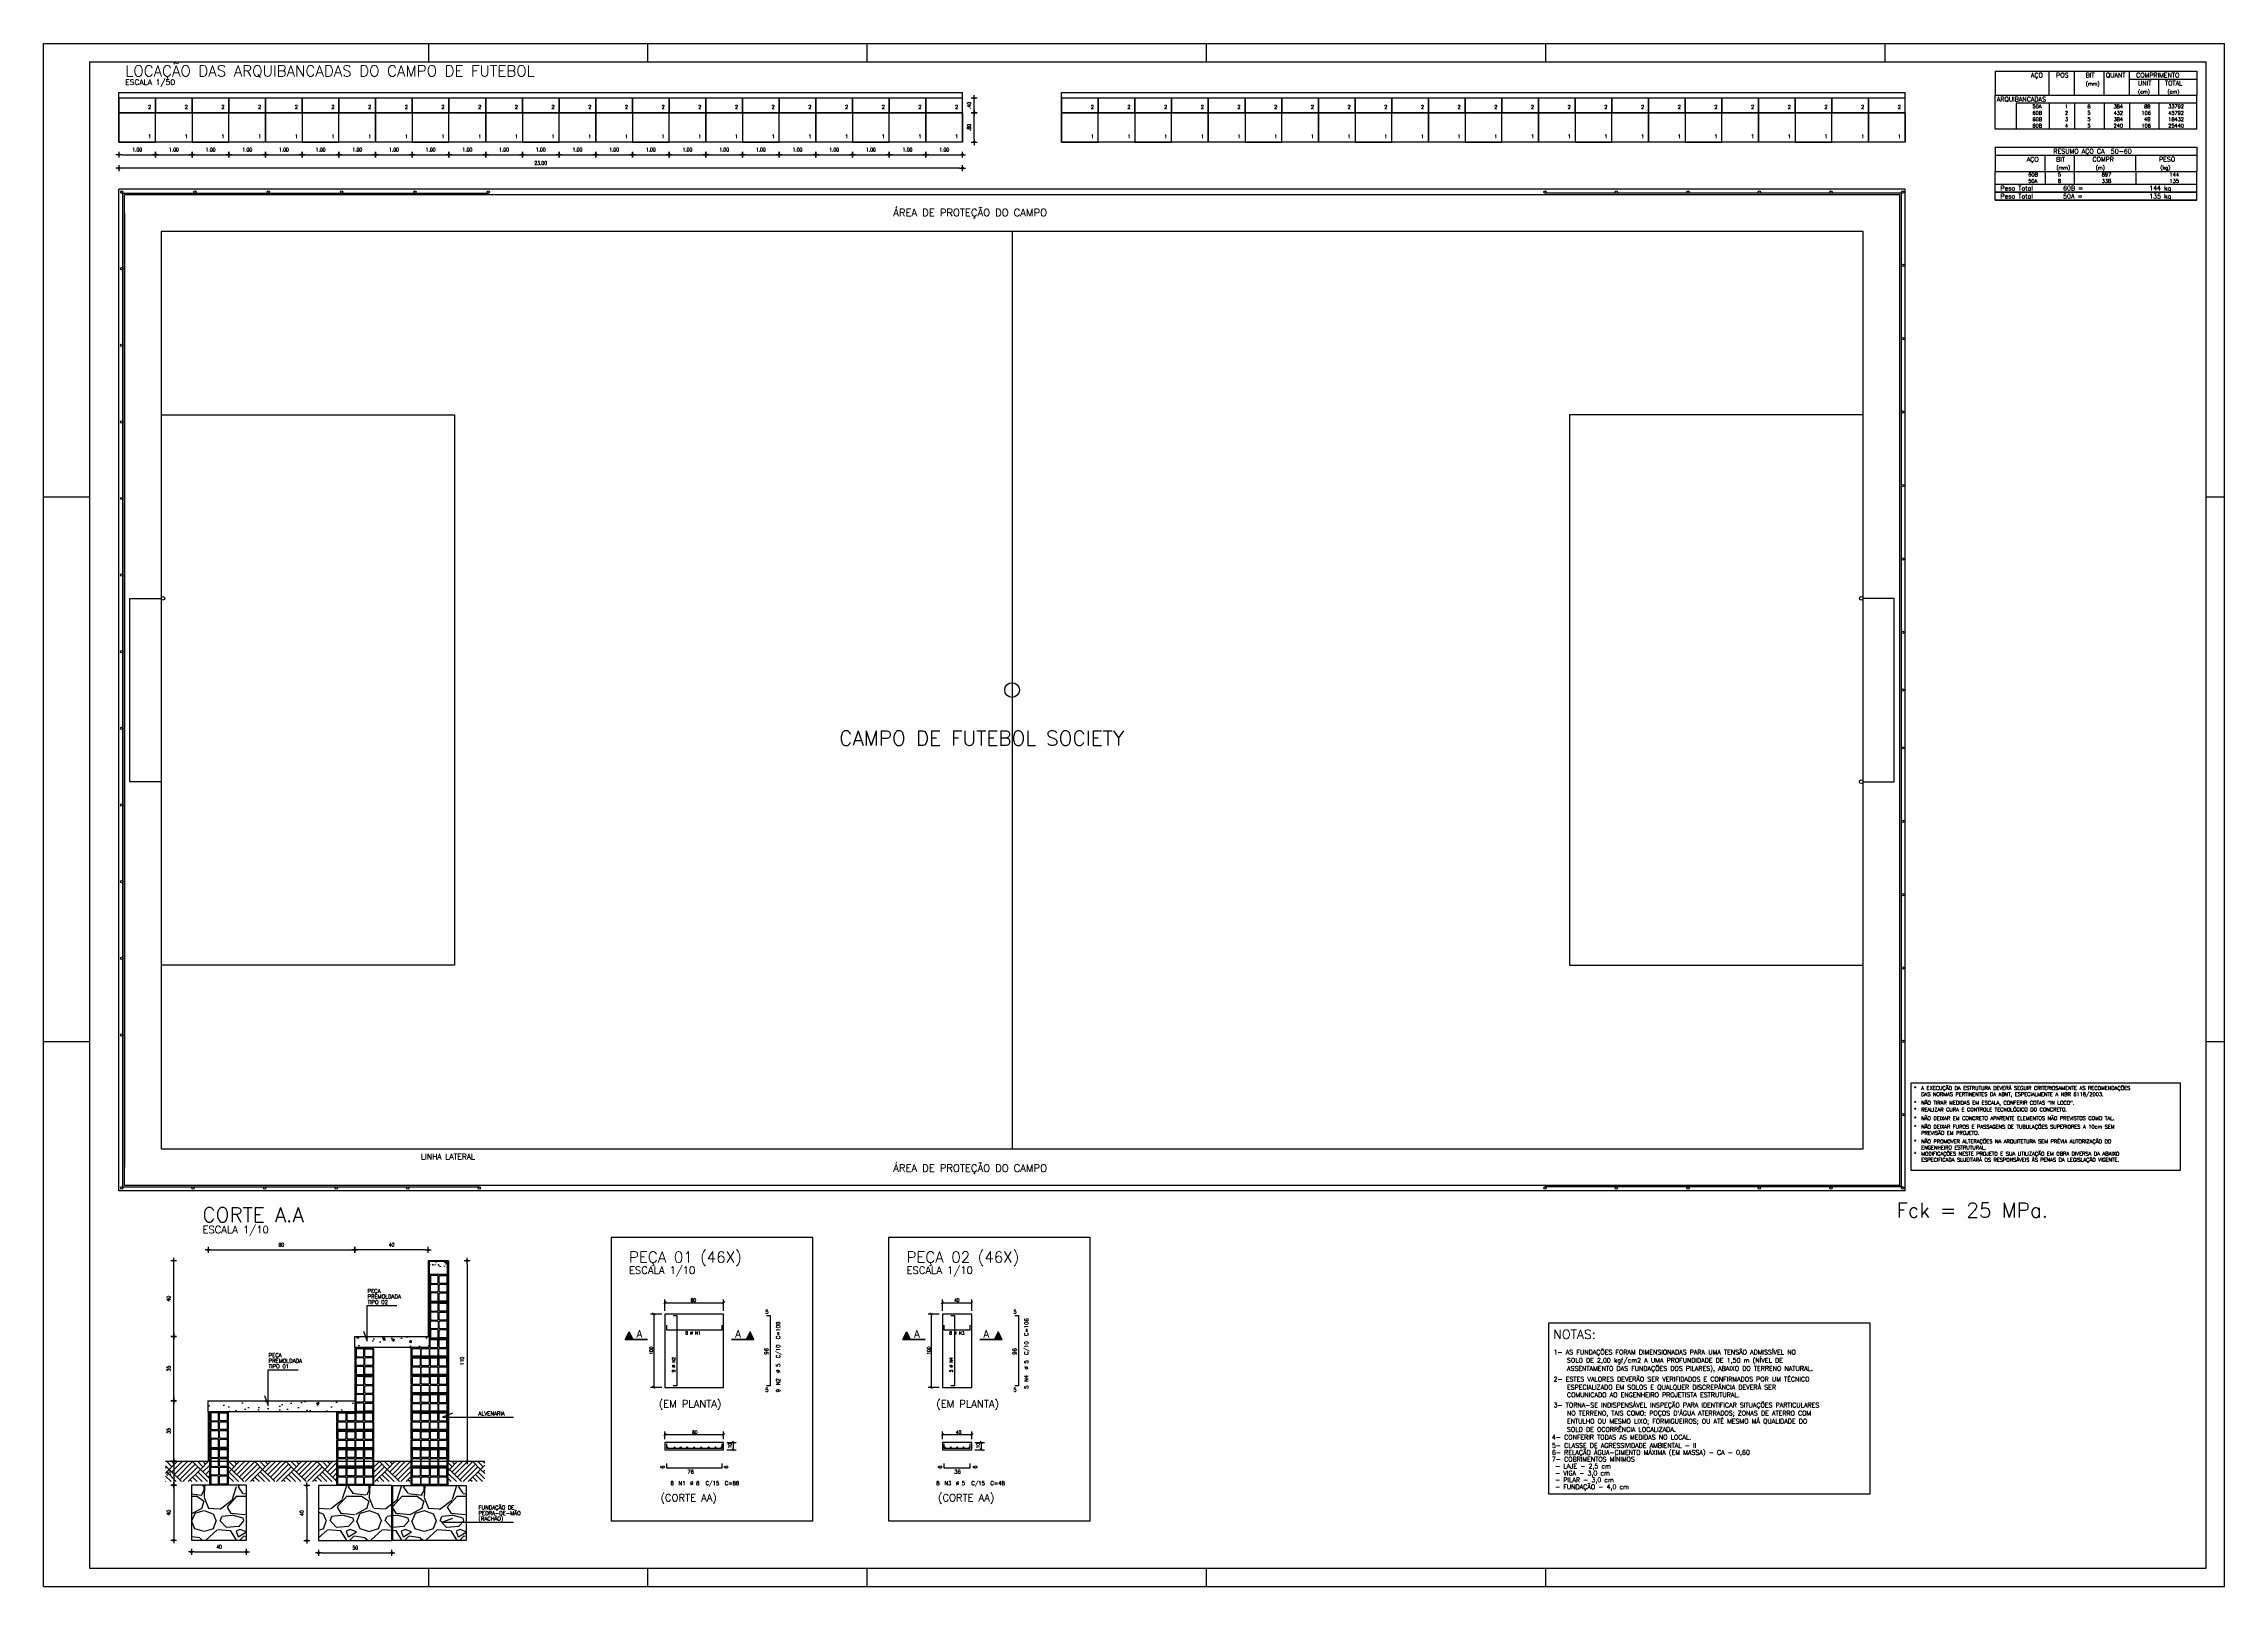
# Model space of a CAD drawing. Extents: x 87 to 216, y 36 to 112.
# Drawn here: x 156.5 to 216, y 70.1 to 112.2 of the extents above; entities that cross this region are included whole.
import ezdxf
from ezdxf.enums import TextEntityAlignment as Align

# ---------------------------------------------------------------- set-up
doc = ezdxf.new("R2010")
doc.units = 0
doc.header["$LTSCALE"] = 0.5
doc.header["$MEASUREMENT"] = 0
doc.header["$PDMODE"] = 34
doc.header["$PDSIZE"] = -5
doc.layers.get('0').update_dxf_attribs({"linetype": 'CONTINUOUS'})
doc.layers.get('DEFPOINTS').update_dxf_attribs({"linetype": 'CONTINUOUS'})
for name, color, linetype in [('06', 6, 'CONTINUOUS'), ('1', 2, 'CONTINUOUS'), ('2', 4, 'CONTINUOUS'), ('3', 9, 'CONTINUOUS'), ('4', 1, 'CONTINUOUS'), ('5', 5, 'CONTINUOUS'), ('6', 3, 'CONTINUOUS'), ('ARQ_CORTE', 3, 'CONTINUOUS'), ('ARQ_ESTRUTURA', 1, 'CONTINUOUS'), ('ARQ_HAT', 8, 'CONTINUOUS'), ('ARQ_REBOCO', 2, 'CONTINUOUS'), ('ARQUIB', 3, 'CONTINUOUS'), ('ARQUIT', 8, 'CONTINUOUS'), ('CERCADURA', 7, 'CONTINUOUS'), ('Cotas', 44, 'CONTINUOUS'), ('HACHURAS', 8, 'CONTINUOUS')]:
    doc.layers.add(name, color=color, linetype=linetype)
doc.styles.add('COTAS', font='romans.shx', dxfattribs={"width": 0.8})
doc.styles.add('ROMANS', font='romans.shx')
doc.styles.get("Standard").update_dxf_attribs({"font": 'romans.shx'})
doc.dimstyles.new('1-50', dxfattribs={"dimtxt": 0.1, "dimasz": 0.08, "dimexe": 0.18, "dimexo": 0.063, "dimgap": 0.04, "dimtad": 0, "dimzin": 4, "dimdsep": 46, "dimtxsty": 'COTAS', "dimblk": 'BOLA', "dimblk1": 'BOLA', "dimblk2": 'BOLA', "dimsah": 1, "dimcen": 0.09, "dimse1": 1, "dimse2": 1, "dimclrd": 44, "dimclre": 44, "dimclrt": 2, "dimadec": 0, "dimazin": 0, "dimtfac": 0.72, "dimtix": 1, "dimtmove": 1, "dimatfit": 3, "dimldrblk": 'BOLA', "dimfxl": 1, "dimtvp": 1.4, "dimtolj": 1, "dimtzin": 4, "dimarcsym": 0})

# ---------------------------------------------------------------- blocks, each defined once
blk = doc.blocks.new('BOLA')
at = {"linetype": 'Continuous'}
for p, q in [((-1, 0), (1, 0)), ((0, -1), (0, 1))]:
    blk.add_line(p, q, dxfattribs=at)
blk.add_circle((0, 0), 0.3, dxfattribs=at)
blk = doc.blocks.new('*D22')
at = {"layer": 'Cotas', "color": 44, "lineweight": -2}
blk.add_line((160.065, 73.6), (160.065, 75.09), dxfattribs=at)
at = {"layer": 'DEFPOINTS', "color": 0}
for p in [(160.065, 75.17), (161.002, 75.17), (160.902, 73.52)]:
    blk.add_point(p, dxfattribs=at)
at = {"layer": 'Cotas', "color": 44, "lineweight": -2, "xscale": 0.08, "yscale": 0.08, "zscale": 0.08}
for p, rotation in [((160.065, 75.17), 90), ((160.065, 73.52), 270)]:
    blk.add_blockref('BOLA', p, dxfattribs=dict(at, rotation=rotation))
at = {"layer": 'Cotas', "color": 2, "insert": (159.925, 74.345), "char_height": 0.1, "attachment_point": 5, "rotation": 90, "style": 'COTAS'}
blk.add_mtext('\\A1;35', dxfattribs=at)
blk = doc.blocks.new('*D23')
at = {"layer": 'Cotas', "color": 44, "lineweight": -2}
blk.add_line((160.065, 75.25), (160.065, 76.84), dxfattribs=at)
at = {"layer": 'DEFPOINTS', "color": 0}
for p in [(160.065, 76.92), (165.002, 76.92), (161.002, 75.17)]:
    blk.add_point(p, dxfattribs=at)
at = {"layer": 'Cotas', "color": 44, "lineweight": -2, "xscale": 0.08, "yscale": 0.08, "zscale": 0.08}
for p, rotation in [((160.065, 76.92), 90), ((160.065, 75.17), 270)]:
    blk.add_blockref('BOLA', p, dxfattribs=dict(at, rotation=rotation))
at = {"layer": 'Cotas', "color": 2, "insert": (159.925, 76.045), "char_height": 0.1, "attachment_point": 5, "rotation": 90, "style": 'COTAS'}
blk.add_mtext('\\A1;35', dxfattribs=at)
blk = doc.blocks.new('*D24')
at = {"layer": 'Cotas', "color": 44, "lineweight": -2}
blk.add_line((166.922, 79.281), (165.082, 79.281), dxfattribs=at)
at = {"layer": 'DEFPOINTS', "color": 0}
for p in [(165.002, 79.281), (167.002, 78.986), (165.002, 76.92)]:
    blk.add_point(p, dxfattribs=at)
at = {"layer": 'Cotas', "color": 44, "lineweight": -2, "xscale": 0.08, "yscale": 0.08, "zscale": 0.08, "rotation": 180}
blk.add_blockref('BOLA', (165.002, 79.281), dxfattribs=at)
at = {"layer": 'Cotas', "color": 44, "lineweight": -2, "xscale": 0.08, "yscale": 0.08, "zscale": 0.08}
blk.add_blockref('BOLA', (167.002, 79.281), dxfattribs=at)
at = {"layer": 'Cotas', "color": 2, "insert": (166.002, 79.421), "char_height": 0.1, "attachment_point": 5, "style": 'COTAS'}
blk.add_mtext('\\A1;40', dxfattribs=at)
blk = doc.blocks.new('*D25')
at = {"layer": 'Cotas', "color": 44, "lineweight": -2}
blk.add_line((161.082, 79.281), (164.922, 79.281), dxfattribs=at)
at = {"layer": 'DEFPOINTS', "color": 0}
for p in [(165.002, 79.281), (165.002, 76.92), (161.002, 75.17)]:
    blk.add_point(p, dxfattribs=at)
at = {"layer": 'Cotas', "color": 44, "lineweight": -2, "xscale": 0.08, "yscale": 0.08, "zscale": 0.08, "rotation": 180}
blk.add_blockref('BOLA', (161.002, 79.281), dxfattribs=at)
at = {"layer": 'Cotas', "color": 44, "lineweight": -2, "xscale": 0.08, "yscale": 0.08, "zscale": 0.08}
blk.add_blockref('BOLA', (165.002, 79.281), dxfattribs=at)
at = {"layer": 'Cotas', "color": 2, "insert": (163.002, 79.421), "char_height": 0.1, "attachment_point": 5, "style": 'COTAS'}
blk.add_mtext('\\A1;80', dxfattribs=at)
blk = doc.blocks.new('TIJOLO FURADO')
for points in [[(0, 0.055), (0, 0.0975, -1), (0, 0.1025), (0, 0.145, -1), (0, 0.15), (0, 0.2), (-0.0475, 0.2, -1), (-0.0525, 0.2), (-0.1, 0.2), (-0.1, 0.15, -1), (-0.1, 0.145), (-0.1, 0.1025, -1), (-0.1, 0.0975), (-0.1, 0.055, -1), (-0.1, 0.05), (-0.1, 0), (-0.0525, 0, -1), (-0.0475, 0), (0, 0), (0, 0.05, -1)], [(-0.0575, 0.195, -0.4142136), (-0.0525, 0.19), (-0.0525, 0.155, -0.4142136), (-0.0575, 0.15), (-0.09, 0.15, -0.4142136), (-0.095, 0.155), (-0.095, 0.19, -0.4142136), (-0.09, 0.195)], [(-0.0525, 0.14, 0.4142136), (-0.0575, 0.145), (-0.09, 0.145, 0.4142136), (-0.095, 0.14), (-0.095, 0.1075, 0.4142136), (-0.09, 0.1025), (-0.0575, 0.1025, 0.4142136), (-0.0525, 0.1075)], [(-0.005, 0.19, 0.4142136), (-0.01, 0.195), (-0.0425, 0.195, 0.4142136), (-0.0475, 0.19), (-0.0475, 0.155, 0.4142136), (-0.0425, 0.15), (-0.01, 0.15, 0.4142136), (-0.005, 0.155)], [(-0.005, 0.14, 0.4142136), (-0.01, 0.145), (-0.0425, 0.145, 0.4142136), (-0.0475, 0.14), (-0.0475, 0.1075, 0.4142136), (-0.0425, 0.1025), (-0.01, 0.1025, 0.4142136), (-0.005, 0.1075)], [(-0.095, 0.0925, -0.4142136), (-0.09, 0.0975), (-0.0575, 0.0975, -0.4142136), (-0.0525, 0.0925), (-0.0525, 0.06, -0.4142136), (-0.0575, 0.055), (-0.09, 0.055, -0.4142136), (-0.095, 0.06)], [(-0.095, 0.045, -0.4142136), (-0.09, 0.05), (-0.0575, 0.05, -0.4142136), (-0.0525, 0.045), (-0.0525, 0.01, -0.4142136), (-0.0575, 0.005), (-0.09, 0.005, -0.4142136), (-0.095, 0.01)], [(-0.005, 0.0925, 0.4142136), (-0.01, 0.0975), (-0.0425, 0.0975, 0.4142136), (-0.0475, 0.0925), (-0.0475, 0.06, 0.4142136), (-0.0425, 0.055), (-0.01, 0.055, 0.4142136), (-0.005, 0.06)], [(-0.005, 0.045, 0.4142136), (-0.01, 0.05), (-0.0425, 0.05, 0.4142136), (-0.0475, 0.045), (-0.0475, 0.01, 0.4142136), (-0.0425, 0.005), (-0.01, 0.005, 0.4142136), (-0.005, 0.01)]]:
    blk.add_lwpolyline(points, format="xyb", close=True)
blk = doc.blocks.new('*D26')
at = {"layer": 'Cotas', "color": 44, "lineweight": -2}
blk.add_line((168.067, 78.906), (168.067, 73.6), dxfattribs=at)
at = {"layer": 'DEFPOINTS', "color": 0}
for p in [(167.552, 78.986), (167.752, 73.52), (168.067, 73.52)]:
    blk.add_point(p, dxfattribs=at)
at = {"layer": 'Cotas', "color": 44, "lineweight": -2, "xscale": 0.08, "yscale": 0.08, "zscale": 0.08}
for p, rotation in [((168.067, 78.986), 90), ((168.067, 73.52), 270)]:
    blk.add_blockref('BOLA', p, dxfattribs=dict(at, rotation=rotation))
at = {"layer": 'Cotas', "color": 2, "insert": (167.927, 76.253), "char_height": 0.1, "attachment_point": 5, "rotation": 90, "style": 'COTAS'}
blk.add_mtext('\\A1;110', dxfattribs=at)
blk = doc.blocks.new('*D17')
at = {"layer": '3', "color": 44, "lineweight": -2}
blk.add_line((160.065, 73.44), (160.065, 72.95), dxfattribs=at)
at = {"layer": 'DEFPOINTS', "color": 0}
for p in [(161.002, 73.52), (160.065, 72.87), (160.552, 72.87)]:
    blk.add_point(p, dxfattribs=at)
at = {"layer": '3', "color": 44, "lineweight": -2, "xscale": 0.08, "yscale": 0.08, "zscale": 0.08}
for p, rotation in [((160.065, 73.52), 90), ((160.065, 72.87), 270)]:
    blk.add_blockref('BOLA', p, dxfattribs=dict(at, rotation=rotation))
at = {"layer": '3', "color": 2, "insert": (159.925, 73.195), "char_height": 0.1, "attachment_point": 5, "rotation": 90, "style": 'COTAS'}
blk.add_mtext('\\A1;20', dxfattribs=at)
blk = doc.blocks.new('*D18')
at = {"layer": '3', "color": 44, "lineweight": -2}
blk.add_line((160.065, 72.79), (160.065, 71.45), dxfattribs=at)
at = {"layer": 'DEFPOINTS', "color": 0}
for p in [(160.552, 72.87), (160.065, 71.37), (160.552, 71.37)]:
    blk.add_point(p, dxfattribs=at)
at = {"layer": '3', "color": 44, "lineweight": -2, "xscale": 0.08, "yscale": 0.08, "zscale": 0.08}
for p, rotation in [((160.065, 72.87), 90), ((160.065, 71.37), 270)]:
    blk.add_blockref('BOLA', p, dxfattribs=dict(at, rotation=rotation))
at = {"layer": '3', "color": 2, "insert": (159.925, 72.12), "char_height": 0.1, "attachment_point": 5, "rotation": 90, "style": 'COTAS'}
blk.add_mtext('\\A1;40', dxfattribs=at)
blk = doc.blocks.new('*D19')
at = {"layer": 'Cotas', "color": 44, "lineweight": -2}
blk.add_line((160.632, 71.05), (161.972, 71.05), dxfattribs=at)
at = {"layer": 'DEFPOINTS', "color": 0}
for p in [(160.552, 71.37), (162.052, 71.37), (162.052, 71.05)]:
    blk.add_point(p, dxfattribs=at)
at = {"layer": 'Cotas', "color": 44, "lineweight": -2, "xscale": 0.08, "yscale": 0.08, "zscale": 0.08, "rotation": 180}
blk.add_blockref('BOLA', (160.552, 71.05), dxfattribs=at)
at = {"layer": 'Cotas', "color": 44, "lineweight": -2, "xscale": 0.08, "yscale": 0.08, "zscale": 0.08}
blk.add_blockref('BOLA', (162.052, 71.05), dxfattribs=at)
at = {"layer": 'Cotas', "color": 2, "insert": (161.302, 71.19), "char_height": 0.1, "attachment_point": 5, "style": 'COTAS'}
blk.add_mtext('\\A1;40', dxfattribs=at)
blk = doc.blocks.new('*D20')
at = {"layer": 'Cotas', "color": 44, "lineweight": -2}
blk.add_line((163.696, 72.778), (163.696, 71.438), dxfattribs=at)
at = {"layer": 'DEFPOINTS', "color": 0}
for p in [(164.015, 72.858), (163.696, 71.358), (164.015, 71.358)]:
    blk.add_point(p, dxfattribs=at)
at = {"layer": 'Cotas', "color": 44, "lineweight": -2, "xscale": 0.08, "yscale": 0.08, "zscale": 0.08}
for p, rotation in [((163.696, 72.858), 90), ((163.696, 71.358), 270)]:
    blk.add_blockref('BOLA', p, dxfattribs=dict(at, rotation=rotation))
at = {"layer": 'Cotas', "color": 2, "insert": (163.556, 72.108), "char_height": 0.1, "attachment_point": 5, "rotation": 90, "style": 'COTAS'}
blk.add_mtext('\\A1;40', dxfattribs=at)
blk = doc.blocks.new('*D21')
at = {"layer": 'Cotas', "color": 44, "lineweight": -2}
blk.add_line((164.095, 71.026), (165.935, 71.026), dxfattribs=at)
at = {"layer": 'DEFPOINTS', "color": 0}
for p in [(164.015, 71.358), (166.015, 71.358), (166.015, 71.026)]:
    blk.add_point(p, dxfattribs=at)
at = {"layer": 'Cotas', "color": 44, "lineweight": -2, "xscale": 0.08, "yscale": 0.08, "zscale": 0.08, "rotation": 180}
blk.add_blockref('BOLA', (164.015, 71.026), dxfattribs=at)
at = {"layer": 'Cotas', "color": 44, "lineweight": -2, "xscale": 0.08, "yscale": 0.08, "zscale": 0.08}
blk.add_blockref('BOLA', (166.015, 71.026), dxfattribs=at)
at = {"layer": 'Cotas', "color": 2, "insert": (165.015, 71.166), "char_height": 0.1, "attachment_point": 5, "style": 'COTAS'}
blk.add_mtext('\\A1;50', dxfattribs=at)
blk = doc.blocks.new('*D16')
at = {"layer": 'Cotas', "color": 44, "lineweight": -2}
blk.add_line((160.065, 77), (160.065, 78.906), dxfattribs=at)
at = {"layer": 'DEFPOINTS', "color": 0}
for p in [(160.065, 78.986), (167.002, 78.986), (165.002, 76.92)]:
    blk.add_point(p, dxfattribs=at)
at = {"layer": 'Cotas', "color": 44, "lineweight": -2, "xscale": 0.08, "yscale": 0.08, "zscale": 0.08}
for p, rotation in [((160.065, 78.986), 90), ((160.065, 76.92), 270)]:
    blk.add_blockref('BOLA', p, dxfattribs=dict(at, rotation=rotation))
at = {"layer": 'Cotas', "color": 2, "insert": (159.925, 77.953), "char_height": 0.1, "attachment_point": 5, "rotation": 90, "style": 'COTAS'}
blk.add_mtext('\\A1;40', dxfattribs=at)
blk = doc.blocks.new('*D58')
at = {"layer": 'Cotas', "color": 44, "lineweight": -2}
blk.add_line((158.65, 109.133), (159.49, 109.133), dxfattribs=at)
at = {"layer": 'DEFPOINTS', "color": 0}
for p in [(158.57, 109.476), (159.57, 109.476), (159.57, 109.133)]:
    blk.add_point(p, dxfattribs=at)
at = {"layer": 'Cotas', "color": 44, "lineweight": -2, "xscale": 0.08, "yscale": 0.08, "zscale": 0.08, "rotation": 180}
blk.add_blockref('BOLA', (158.57, 109.133), dxfattribs=at)
at = {"layer": 'Cotas', "color": 44, "lineweight": -2, "xscale": 0.08, "yscale": 0.08, "zscale": 0.08}
blk.add_blockref('BOLA', (159.57, 109.133), dxfattribs=at)
at = {"layer": 'Cotas', "color": 2, "insert": (159.07, 109.273), "char_height": 0.1, "attachment_point": 5, "style": 'COTAS'}
blk.add_mtext('\\A1;1.00', dxfattribs=at)
blk = doc.blocks.new('*D59')
at = {"layer": 'Cotas', "color": 44, "lineweight": -2}
blk.add_line((159.65, 109.133), (160.49, 109.133), dxfattribs=at)
at = {"layer": 'DEFPOINTS', "color": 0}
for p in [(159.57, 109.476), (160.57, 109.476), (160.57, 109.133)]:
    blk.add_point(p, dxfattribs=at)
at = {"layer": 'Cotas', "color": 44, "lineweight": -2, "xscale": 0.08, "yscale": 0.08, "zscale": 0.08, "rotation": 180}
blk.add_blockref('BOLA', (159.57, 109.133), dxfattribs=at)
at = {"layer": 'Cotas', "color": 44, "lineweight": -2, "xscale": 0.08, "yscale": 0.08, "zscale": 0.08}
blk.add_blockref('BOLA', (160.57, 109.133), dxfattribs=at)
at = {"layer": 'Cotas', "color": 2, "insert": (160.07, 109.273), "char_height": 0.1, "attachment_point": 5, "style": 'COTAS'}
blk.add_mtext('\\A1;1.00', dxfattribs=at)
blk = doc.blocks.new('*D60')
at = {"layer": 'Cotas', "color": 44, "lineweight": -2}
blk.add_line((160.65, 109.133), (161.49, 109.133), dxfattribs=at)
at = {"layer": 'DEFPOINTS', "color": 0}
for p in [(160.57, 109.476), (161.57, 109.476), (161.57, 109.133)]:
    blk.add_point(p, dxfattribs=at)
at = {"layer": 'Cotas', "color": 44, "lineweight": -2, "xscale": 0.08, "yscale": 0.08, "zscale": 0.08, "rotation": 180}
blk.add_blockref('BOLA', (160.57, 109.133), dxfattribs=at)
at = {"layer": 'Cotas', "color": 44, "lineweight": -2, "xscale": 0.08, "yscale": 0.08, "zscale": 0.08}
blk.add_blockref('BOLA', (161.57, 109.133), dxfattribs=at)
at = {"layer": 'Cotas', "color": 2, "insert": (161.07, 109.273), "char_height": 0.1, "attachment_point": 5, "style": 'COTAS'}
blk.add_mtext('\\A1;1.00', dxfattribs=at)
blk = doc.blocks.new('*D61')
at = {"layer": 'Cotas', "color": 44, "lineweight": -2}
blk.add_line((161.65, 109.133), (162.49, 109.133), dxfattribs=at)
at = {"layer": 'DEFPOINTS', "color": 0}
for p in [(161.57, 109.476), (162.57, 109.476), (162.57, 109.133)]:
    blk.add_point(p, dxfattribs=at)
at = {"layer": 'Cotas', "color": 44, "lineweight": -2, "xscale": 0.08, "yscale": 0.08, "zscale": 0.08, "rotation": 180}
blk.add_blockref('BOLA', (161.57, 109.133), dxfattribs=at)
at = {"layer": 'Cotas', "color": 44, "lineweight": -2, "xscale": 0.08, "yscale": 0.08, "zscale": 0.08}
blk.add_blockref('BOLA', (162.57, 109.133), dxfattribs=at)
at = {"layer": 'Cotas', "color": 2, "insert": (162.07, 109.273), "char_height": 0.1, "attachment_point": 5, "style": 'COTAS'}
blk.add_mtext('\\A1;1.00', dxfattribs=at)
blk = doc.blocks.new('*D62')
at = {"layer": 'Cotas', "color": 44, "lineweight": -2}
blk.add_line((162.65, 109.133), (163.49, 109.133), dxfattribs=at)
at = {"layer": 'DEFPOINTS', "color": 0}
for p in [(162.57, 109.476), (163.57, 109.476), (163.57, 109.133)]:
    blk.add_point(p, dxfattribs=at)
at = {"layer": 'Cotas', "color": 44, "lineweight": -2, "xscale": 0.08, "yscale": 0.08, "zscale": 0.08, "rotation": 180}
blk.add_blockref('BOLA', (162.57, 109.133), dxfattribs=at)
at = {"layer": 'Cotas', "color": 44, "lineweight": -2, "xscale": 0.08, "yscale": 0.08, "zscale": 0.08}
blk.add_blockref('BOLA', (163.57, 109.133), dxfattribs=at)
at = {"layer": 'Cotas', "color": 2, "insert": (163.07, 109.273), "char_height": 0.1, "attachment_point": 5, "style": 'COTAS'}
blk.add_mtext('\\A1;1.00', dxfattribs=at)
blk = doc.blocks.new('*D63')
at = {"layer": 'Cotas', "color": 44, "lineweight": -2}
blk.add_line((163.65, 109.133), (164.49, 109.133), dxfattribs=at)
at = {"layer": 'DEFPOINTS', "color": 0}
for p in [(163.57, 109.476), (164.57, 109.476), (164.57, 109.133)]:
    blk.add_point(p, dxfattribs=at)
at = {"layer": 'Cotas', "color": 44, "lineweight": -2, "xscale": 0.08, "yscale": 0.08, "zscale": 0.08, "rotation": 180}
blk.add_blockref('BOLA', (163.57, 109.133), dxfattribs=at)
at = {"layer": 'Cotas', "color": 44, "lineweight": -2, "xscale": 0.08, "yscale": 0.08, "zscale": 0.08}
blk.add_blockref('BOLA', (164.57, 109.133), dxfattribs=at)
at = {"layer": 'Cotas', "color": 2, "insert": (164.07, 109.273), "char_height": 0.1, "attachment_point": 5, "style": 'COTAS'}
blk.add_mtext('\\A1;1.00', dxfattribs=at)
blk = doc.blocks.new('*D64')
at = {"layer": 'Cotas', "color": 44, "lineweight": -2}
blk.add_line((164.65, 109.133), (165.49, 109.133), dxfattribs=at)
at = {"layer": 'DEFPOINTS', "color": 0}
for p in [(164.57, 109.476), (165.57, 109.476), (165.57, 109.133)]:
    blk.add_point(p, dxfattribs=at)
at = {"layer": 'Cotas', "color": 44, "lineweight": -2, "xscale": 0.08, "yscale": 0.08, "zscale": 0.08, "rotation": 180}
blk.add_blockref('BOLA', (164.57, 109.133), dxfattribs=at)
at = {"layer": 'Cotas', "color": 44, "lineweight": -2, "xscale": 0.08, "yscale": 0.08, "zscale": 0.08}
blk.add_blockref('BOLA', (165.57, 109.133), dxfattribs=at)
at = {"layer": 'Cotas', "color": 2, "insert": (165.07, 109.273), "char_height": 0.1, "attachment_point": 5, "style": 'COTAS'}
blk.add_mtext('\\A1;1.00', dxfattribs=at)
blk = doc.blocks.new('*D65')
at = {"layer": 'Cotas', "color": 44, "lineweight": -2}
blk.add_line((165.65, 109.133), (166.49, 109.133), dxfattribs=at)
at = {"layer": 'DEFPOINTS', "color": 0}
for p in [(165.57, 109.476), (166.57, 109.476), (166.57, 109.133)]:
    blk.add_point(p, dxfattribs=at)
at = {"layer": 'Cotas', "color": 44, "lineweight": -2, "xscale": 0.08, "yscale": 0.08, "zscale": 0.08, "rotation": 180}
blk.add_blockref('BOLA', (165.57, 109.133), dxfattribs=at)
at = {"layer": 'Cotas', "color": 44, "lineweight": -2, "xscale": 0.08, "yscale": 0.08, "zscale": 0.08}
blk.add_blockref('BOLA', (166.57, 109.133), dxfattribs=at)
at = {"layer": 'Cotas', "color": 2, "insert": (166.07, 109.273), "char_height": 0.1, "attachment_point": 5, "style": 'COTAS'}
blk.add_mtext('\\A1;1.00', dxfattribs=at)
blk = doc.blocks.new('*D66')
at = {"layer": 'Cotas', "color": 44, "lineweight": -2}
blk.add_line((166.65, 109.133), (167.49, 109.133), dxfattribs=at)
at = {"layer": 'DEFPOINTS', "color": 0}
for p in [(166.57, 109.476), (167.57, 109.476), (167.57, 109.133)]:
    blk.add_point(p, dxfattribs=at)
at = {"layer": 'Cotas', "color": 44, "lineweight": -2, "xscale": 0.08, "yscale": 0.08, "zscale": 0.08, "rotation": 180}
blk.add_blockref('BOLA', (166.57, 109.133), dxfattribs=at)
at = {"layer": 'Cotas', "color": 44, "lineweight": -2, "xscale": 0.08, "yscale": 0.08, "zscale": 0.08}
blk.add_blockref('BOLA', (167.57, 109.133), dxfattribs=at)
at = {"layer": 'Cotas', "color": 2, "insert": (167.07, 109.273), "char_height": 0.1, "attachment_point": 5, "style": 'COTAS'}
blk.add_mtext('\\A1;1.00', dxfattribs=at)
blk = doc.blocks.new('*D67')
at = {"layer": 'Cotas', "color": 44, "lineweight": -2}
blk.add_line((167.65, 109.133), (168.49, 109.133), dxfattribs=at)
at = {"layer": 'DEFPOINTS', "color": 0}
for p in [(167.57, 109.476), (168.57, 109.476), (168.57, 109.133)]:
    blk.add_point(p, dxfattribs=at)
at = {"layer": 'Cotas', "color": 44, "lineweight": -2, "xscale": 0.08, "yscale": 0.08, "zscale": 0.08, "rotation": 180}
blk.add_blockref('BOLA', (167.57, 109.133), dxfattribs=at)
at = {"layer": 'Cotas', "color": 44, "lineweight": -2, "xscale": 0.08, "yscale": 0.08, "zscale": 0.08}
blk.add_blockref('BOLA', (168.57, 109.133), dxfattribs=at)
at = {"layer": 'Cotas', "color": 2, "insert": (168.07, 109.273), "char_height": 0.1, "attachment_point": 5, "style": 'COTAS'}
blk.add_mtext('\\A1;1.00', dxfattribs=at)
blk = doc.blocks.new('*D68')
at = {"layer": 'Cotas', "color": 44, "lineweight": -2}
blk.add_line((168.65, 109.133), (169.49, 109.133), dxfattribs=at)
at = {"layer": 'DEFPOINTS', "color": 0}
for p in [(168.57, 109.476), (169.57, 109.476), (169.57, 109.133)]:
    blk.add_point(p, dxfattribs=at)
at = {"layer": 'Cotas', "color": 44, "lineweight": -2, "xscale": 0.08, "yscale": 0.08, "zscale": 0.08, "rotation": 180}
blk.add_blockref('BOLA', (168.57, 109.133), dxfattribs=at)
at = {"layer": 'Cotas', "color": 44, "lineweight": -2, "xscale": 0.08, "yscale": 0.08, "zscale": 0.08}
blk.add_blockref('BOLA', (169.57, 109.133), dxfattribs=at)
at = {"layer": 'Cotas', "color": 2, "insert": (169.07, 109.273), "char_height": 0.1, "attachment_point": 5, "style": 'COTAS'}
blk.add_mtext('\\A1;1.00', dxfattribs=at)
blk = doc.blocks.new('*D69')
at = {"layer": 'Cotas', "color": 44, "lineweight": -2}
blk.add_line((169.65, 109.133), (170.49, 109.133), dxfattribs=at)
at = {"layer": 'DEFPOINTS', "color": 0}
for p in [(169.57, 109.476), (170.57, 109.476), (170.57, 109.133)]:
    blk.add_point(p, dxfattribs=at)
at = {"layer": 'Cotas', "color": 44, "lineweight": -2, "xscale": 0.08, "yscale": 0.08, "zscale": 0.08, "rotation": 180}
blk.add_blockref('BOLA', (169.57, 109.133), dxfattribs=at)
at = {"layer": 'Cotas', "color": 44, "lineweight": -2, "xscale": 0.08, "yscale": 0.08, "zscale": 0.08}
blk.add_blockref('BOLA', (170.57, 109.133), dxfattribs=at)
at = {"layer": 'Cotas', "color": 2, "insert": (170.07, 109.273), "char_height": 0.1, "attachment_point": 5, "style": 'COTAS'}
blk.add_mtext('\\A1;1.00', dxfattribs=at)
blk = doc.blocks.new('*D70')
at = {"layer": 'Cotas', "color": 44, "lineweight": -2}
blk.add_line((170.65, 109.133), (171.49, 109.133), dxfattribs=at)
at = {"layer": 'DEFPOINTS', "color": 0}
for p in [(170.57, 109.476), (171.57, 109.476), (171.57, 109.133)]:
    blk.add_point(p, dxfattribs=at)
at = {"layer": 'Cotas', "color": 44, "lineweight": -2, "xscale": 0.08, "yscale": 0.08, "zscale": 0.08, "rotation": 180}
blk.add_blockref('BOLA', (170.57, 109.133), dxfattribs=at)
at = {"layer": 'Cotas', "color": 44, "lineweight": -2, "xscale": 0.08, "yscale": 0.08, "zscale": 0.08}
blk.add_blockref('BOLA', (171.57, 109.133), dxfattribs=at)
at = {"layer": 'Cotas', "color": 2, "insert": (171.07, 109.273), "char_height": 0.1, "attachment_point": 5, "style": 'COTAS'}
blk.add_mtext('\\A1;1.00', dxfattribs=at)
blk = doc.blocks.new('*D71')
at = {"layer": 'Cotas', "color": 44, "lineweight": -2}
blk.add_line((171.65, 109.133), (172.49, 109.133), dxfattribs=at)
at = {"layer": 'DEFPOINTS', "color": 0}
for p in [(171.57, 109.476), (172.57, 109.476), (172.57, 109.133)]:
    blk.add_point(p, dxfattribs=at)
at = {"layer": 'Cotas', "color": 44, "lineweight": -2, "xscale": 0.08, "yscale": 0.08, "zscale": 0.08, "rotation": 180}
blk.add_blockref('BOLA', (171.57, 109.133), dxfattribs=at)
at = {"layer": 'Cotas', "color": 44, "lineweight": -2, "xscale": 0.08, "yscale": 0.08, "zscale": 0.08}
blk.add_blockref('BOLA', (172.57, 109.133), dxfattribs=at)
at = {"layer": 'Cotas', "color": 2, "insert": (172.07, 109.273), "char_height": 0.1, "attachment_point": 5, "style": 'COTAS'}
blk.add_mtext('\\A1;1.00', dxfattribs=at)
blk = doc.blocks.new('*D72')
at = {"layer": 'Cotas', "color": 44, "lineweight": -2}
blk.add_line((172.65, 109.133), (173.49, 109.133), dxfattribs=at)
at = {"layer": 'DEFPOINTS', "color": 0}
for p in [(172.57, 109.476), (173.57, 109.476), (173.57, 109.133)]:
    blk.add_point(p, dxfattribs=at)
at = {"layer": 'Cotas', "color": 44, "lineweight": -2, "xscale": 0.08, "yscale": 0.08, "zscale": 0.08, "rotation": 180}
blk.add_blockref('BOLA', (172.57, 109.133), dxfattribs=at)
at = {"layer": 'Cotas', "color": 44, "lineweight": -2, "xscale": 0.08, "yscale": 0.08, "zscale": 0.08}
blk.add_blockref('BOLA', (173.57, 109.133), dxfattribs=at)
at = {"layer": 'Cotas', "color": 2, "insert": (173.07, 109.273), "char_height": 0.1, "attachment_point": 5, "style": 'COTAS'}
blk.add_mtext('\\A1;1.00', dxfattribs=at)
blk = doc.blocks.new('*D73')
at = {"layer": 'Cotas', "color": 44, "lineweight": -2}
blk.add_line((173.65, 109.133), (174.49, 109.133), dxfattribs=at)
at = {"layer": 'DEFPOINTS', "color": 0}
for p in [(173.57, 109.476), (174.57, 109.476), (174.57, 109.133)]:
    blk.add_point(p, dxfattribs=at)
at = {"layer": 'Cotas', "color": 44, "lineweight": -2, "xscale": 0.08, "yscale": 0.08, "zscale": 0.08, "rotation": 180}
blk.add_blockref('BOLA', (173.57, 109.133), dxfattribs=at)
at = {"layer": 'Cotas', "color": 44, "lineweight": -2, "xscale": 0.08, "yscale": 0.08, "zscale": 0.08}
blk.add_blockref('BOLA', (174.57, 109.133), dxfattribs=at)
at = {"layer": 'Cotas', "color": 2, "insert": (174.07, 109.273), "char_height": 0.1, "attachment_point": 5, "style": 'COTAS'}
blk.add_mtext('\\A1;1.00', dxfattribs=at)
blk = doc.blocks.new('*D74')
at = {"layer": 'Cotas', "color": 44, "lineweight": -2}
blk.add_line((174.65, 109.133), (175.49, 109.133), dxfattribs=at)
at = {"layer": 'DEFPOINTS', "color": 0}
for p in [(174.57, 109.476), (175.57, 109.476), (175.57, 109.133)]:
    blk.add_point(p, dxfattribs=at)
at = {"layer": 'Cotas', "color": 44, "lineweight": -2, "xscale": 0.08, "yscale": 0.08, "zscale": 0.08, "rotation": 180}
blk.add_blockref('BOLA', (174.57, 109.133), dxfattribs=at)
at = {"layer": 'Cotas', "color": 44, "lineweight": -2, "xscale": 0.08, "yscale": 0.08, "zscale": 0.08}
blk.add_blockref('BOLA', (175.57, 109.133), dxfattribs=at)
at = {"layer": 'Cotas', "color": 2, "insert": (175.07, 109.273), "char_height": 0.1, "attachment_point": 5, "style": 'COTAS'}
blk.add_mtext('\\A1;1.00', dxfattribs=at)
blk = doc.blocks.new('*D75')
at = {"layer": 'Cotas', "color": 44, "lineweight": -2}
blk.add_line((175.65, 109.133), (176.49, 109.133), dxfattribs=at)
at = {"layer": 'DEFPOINTS', "color": 0}
for p in [(175.57, 109.476), (176.57, 109.476), (176.57, 109.133)]:
    blk.add_point(p, dxfattribs=at)
at = {"layer": 'Cotas', "color": 44, "lineweight": -2, "xscale": 0.08, "yscale": 0.08, "zscale": 0.08, "rotation": 180}
blk.add_blockref('BOLA', (175.57, 109.133), dxfattribs=at)
at = {"layer": 'Cotas', "color": 44, "lineweight": -2, "xscale": 0.08, "yscale": 0.08, "zscale": 0.08}
blk.add_blockref('BOLA', (176.57, 109.133), dxfattribs=at)
at = {"layer": 'Cotas', "color": 2, "insert": (176.07, 109.273), "char_height": 0.1, "attachment_point": 5, "style": 'COTAS'}
blk.add_mtext('\\A1;1.00', dxfattribs=at)
blk = doc.blocks.new('*D76')
at = {"layer": 'Cotas', "color": 44, "lineweight": -2}
blk.add_line((176.65, 109.133), (177.49, 109.133), dxfattribs=at)
at = {"layer": 'DEFPOINTS', "color": 0}
for p in [(176.57, 109.476), (177.57, 109.476), (177.57, 109.133)]:
    blk.add_point(p, dxfattribs=at)
at = {"layer": 'Cotas', "color": 44, "lineweight": -2, "xscale": 0.08, "yscale": 0.08, "zscale": 0.08, "rotation": 180}
blk.add_blockref('BOLA', (176.57, 109.133), dxfattribs=at)
at = {"layer": 'Cotas', "color": 44, "lineweight": -2, "xscale": 0.08, "yscale": 0.08, "zscale": 0.08}
blk.add_blockref('BOLA', (177.57, 109.133), dxfattribs=at)
at = {"layer": 'Cotas', "color": 2, "insert": (177.07, 109.273), "char_height": 0.1, "attachment_point": 5, "style": 'COTAS'}
blk.add_mtext('\\A1;1.00', dxfattribs=at)
blk = doc.blocks.new('*D77')
at = {"layer": 'Cotas', "color": 44, "lineweight": -2}
blk.add_line((177.65, 109.133), (178.49, 109.133), dxfattribs=at)
at = {"layer": 'DEFPOINTS', "color": 0}
for p in [(177.57, 109.476), (178.57, 109.476), (178.57, 109.133)]:
    blk.add_point(p, dxfattribs=at)
at = {"layer": 'Cotas', "color": 44, "lineweight": -2, "xscale": 0.08, "yscale": 0.08, "zscale": 0.08, "rotation": 180}
blk.add_blockref('BOLA', (177.57, 109.133), dxfattribs=at)
at = {"layer": 'Cotas', "color": 44, "lineweight": -2, "xscale": 0.08, "yscale": 0.08, "zscale": 0.08}
blk.add_blockref('BOLA', (178.57, 109.133), dxfattribs=at)
at = {"layer": 'Cotas', "color": 2, "insert": (178.07, 109.273), "char_height": 0.1, "attachment_point": 5, "style": 'COTAS'}
blk.add_mtext('\\A1;1.00', dxfattribs=at)
blk = doc.blocks.new('*D78')
at = {"layer": 'Cotas', "color": 44, "lineweight": -2}
blk.add_line((178.65, 109.133), (179.49, 109.133), dxfattribs=at)
at = {"layer": 'DEFPOINTS', "color": 0}
for p in [(178.57, 109.476), (179.57, 109.476), (179.57, 109.133)]:
    blk.add_point(p, dxfattribs=at)
at = {"layer": 'Cotas', "color": 44, "lineweight": -2, "xscale": 0.08, "yscale": 0.08, "zscale": 0.08, "rotation": 180}
blk.add_blockref('BOLA', (178.57, 109.133), dxfattribs=at)
at = {"layer": 'Cotas', "color": 44, "lineweight": -2, "xscale": 0.08, "yscale": 0.08, "zscale": 0.08}
blk.add_blockref('BOLA', (179.57, 109.133), dxfattribs=at)
at = {"layer": 'Cotas', "color": 2, "insert": (179.07, 109.273), "char_height": 0.1, "attachment_point": 5, "style": 'COTAS'}
blk.add_mtext('\\A1;1.00', dxfattribs=at)
blk = doc.blocks.new('*D79')
at = {"layer": 'Cotas', "color": 44, "lineweight": -2}
blk.add_line((179.65, 109.133), (180.49, 109.133), dxfattribs=at)
at = {"layer": 'DEFPOINTS', "color": 0}
for p in [(179.57, 109.476), (180.57, 109.476), (180.57, 109.133)]:
    blk.add_point(p, dxfattribs=at)
at = {"layer": 'Cotas', "color": 44, "lineweight": -2, "xscale": 0.08, "yscale": 0.08, "zscale": 0.08, "rotation": 180}
blk.add_blockref('BOLA', (179.57, 109.133), dxfattribs=at)
at = {"layer": 'Cotas', "color": 44, "lineweight": -2, "xscale": 0.08, "yscale": 0.08, "zscale": 0.08}
blk.add_blockref('BOLA', (180.57, 109.133), dxfattribs=at)
at = {"layer": 'Cotas', "color": 2, "insert": (180.07, 109.273), "char_height": 0.1, "attachment_point": 5, "style": 'COTAS'}
blk.add_mtext('\\A1;1.00', dxfattribs=at)
blk = doc.blocks.new('*D80')
at = {"layer": 'Cotas', "color": 44, "lineweight": -2}
blk.add_line((180.65, 109.133), (181.49, 109.133), dxfattribs=at)
at = {"layer": 'DEFPOINTS', "color": 0}
for p in [(180.57, 109.476), (181.57, 109.476), (181.57, 109.133)]:
    blk.add_point(p, dxfattribs=at)
at = {"layer": 'Cotas', "color": 44, "lineweight": -2, "xscale": 0.08, "yscale": 0.08, "zscale": 0.08, "rotation": 180}
blk.add_blockref('BOLA', (180.57, 109.133), dxfattribs=at)
at = {"layer": 'Cotas', "color": 44, "lineweight": -2, "xscale": 0.08, "yscale": 0.08, "zscale": 0.08}
blk.add_blockref('BOLA', (181.57, 109.133), dxfattribs=at)
at = {"layer": 'Cotas', "color": 2, "insert": (181.07, 109.273), "char_height": 0.1, "attachment_point": 5, "style": 'COTAS'}
blk.add_mtext('\\A1;1.00', dxfattribs=at)
blk = doc.blocks.new('*D81')
at = {"layer": 'Cotas', "color": 44, "lineweight": -2}
blk.add_line((181.49, 108.765), (158.65, 108.765), dxfattribs=at)
at = {"layer": 'DEFPOINTS', "color": 0}
for p in [(158.57, 109.476), (181.57, 109.476), (158.57, 108.765)]:
    blk.add_point(p, dxfattribs=at)
at = {"layer": 'Cotas', "color": 44, "lineweight": -2, "xscale": 0.08, "yscale": 0.08, "zscale": 0.08, "rotation": 180}
blk.add_blockref('BOLA', (158.57, 108.765), dxfattribs=at)
at = {"layer": 'Cotas', "color": 44, "lineweight": -2, "xscale": 0.08, "yscale": 0.08, "zscale": 0.08}
blk.add_blockref('BOLA', (181.57, 108.765), dxfattribs=at)
at = {"layer": 'Cotas', "color": 2, "insert": (170.07, 108.905), "char_height": 0.1, "attachment_point": 5, "style": 'COTAS'}
blk.add_mtext('\\A1;23.00', dxfattribs=at)
blk = doc.blocks.new('*D82')
at = {"layer": 'Cotas', "color": 44, "lineweight": -2}
blk.add_line((181.884, 109.556), (181.884, 110.196), dxfattribs=at)
at = {"layer": 'DEFPOINTS', "color": 0}
for p in [(181.57, 110.276), (181.884, 110.276), (181.57, 109.476)]:
    blk.add_point(p, dxfattribs=at)
at = {"layer": 'Cotas', "color": 44, "lineweight": -2, "xscale": 0.08, "yscale": 0.08, "zscale": 0.08}
for p, rotation in [((181.884, 110.276), 90), ((181.884, 109.476), 270)]:
    blk.add_blockref('BOLA', p, dxfattribs=dict(at, rotation=rotation))
at = {"layer": 'Cotas', "color": 2, "insert": (181.744, 109.876), "char_height": 0.1, "attachment_point": 5, "rotation": 90, "style": 'COTAS'}
blk.add_mtext('\\A1;.80', dxfattribs=at)
blk = doc.blocks.new('*D83')
at = {"layer": 'Cotas', "color": 44, "lineweight": -2}
blk.add_line((181.884, 110.356), (181.884, 110.596), dxfattribs=at)
at = {"layer": 'DEFPOINTS', "color": 0}
for p in [(181.57, 110.676), (181.884, 110.676), (181.57, 110.276)]:
    blk.add_point(p, dxfattribs=at)
at = {"layer": 'Cotas', "color": 44, "lineweight": -2, "xscale": 0.08, "yscale": 0.08, "zscale": 0.08}
for p, rotation in [((181.884, 110.676), 90), ((181.884, 110.276), 270)]:
    blk.add_blockref('BOLA', p, dxfattribs=dict(at, rotation=rotation))
at = {"layer": 'Cotas', "color": 2, "insert": (181.744, 110.476), "char_height": 0.1, "attachment_point": 5, "rotation": 90, "style": 'COTAS'}
blk.add_mtext('\\A1;.40', dxfattribs=at)

msp = doc.modelspace()

# ---------------------------------------------------------------- hatches: boundary and pattern name
at = {"layer": '3'}
h = msp.add_hatch(dxfattribs=at)
h.set_pattern_fill('GRAVEL', color=256, scale=1.5, style=0)
h.set_pattern_definition([(228.0128, (-636.03412, -106.61372), (-11.999997348, -13.500002012), [0.201804, -19.978632]), (184.9697, (-636.16912, -106.76372), (18.0000015773, 1.4999869605), [0.346302, -34.2838875]), (132.5104, (-636.51412, -106.79372), (14.999986078, -16.500013011), [0.244182, -24.174048]), (267.2737, (-637.09912, -107.16872), (1.4999940266, 30.0000004425), [0.315357, -31.220337]), (292.8337, (-637.11412, -107.48372), (-7.500014858, 17.9999946177), [0.3092325, -30.6140595]), (357.2737, (-636.99412, -107.76872), (-30.0000004425, 1.4999940266), [0.315357, -31.220337]), (37.6942, (-636.67912, -107.78372), (-19.5000110184, -14.9999856077), [0.4170435, -41.2872735]), (72.2553, (-636.34912, -107.52872), (10.500016144, 32.999994347), [0.393732, -38.9794815]), (121.4296, (-636.22912, -107.15372), (-12.000012351, 19.499992555), [0.316425, -31.3261095]), (175.2364, (-636.39412, -106.88372), (16.50000142, -1.499987299), [0.361248, -17.7011445]), (222.3974, (-636.75412, -106.85372), (-18.0000110266, -16.499988123), [0.467172, -46.2500625]), (138.8141, (-635.61412, -107.18372), (-10.50000442, 8.99999597), [0.1594515, -15.785766]), (171.4692, (-635.73412, -107.07872), (19.499997427, -3.000011865), [0.3033555, -30.0322665]), (225, (-636.0341, -107.0337), (-2e-16, -1.5000005), [0.2121315, -1.909188]), (203.1986, (-636.13912, -106.85372), (7.499999596, 3.00000199), [0.114237, -11.3094225]), (291.8014, (-636.24412, -106.89872), (-1.49999987, 4.50000041), [0.1615545, -7.916193]), (30.9638, (-636.18412, -107.04872), (4.49999703, 3.000003725), [0.2623935, -8.4840345]), (161.5651, (-635.9591, -106.9137), (3.00000065, -1.4999976), [0.1897365, -4.5536805]), (16.3895, (-637.11412, -106.89872), (15.000003298, 4.499989065), [0.2658, -26.3142675]), (70.3462, (-636.85912, -106.82372), (-5.999992871, -16.500003203), [0.2229915, -22.076112]), (293.1986, (-635.95912, -106.61372), (-3.00000199, 7.499999596), [0.2284725, -11.195187]), (343.6105, (-635.86912, -106.82372), (-15.000003298, 4.499989065), [0.2658, -26.3142675]), (339.444, (-637.11412, -107.82872), (-7.500002767, 2.999993995), [0.25632, -12.559686]), (294.7751, (-636.87412, -107.91872), (-7.499988284, 16.500005133), [0.214767, -21.2619645]), (66.8014, (-635.94412, -108.11372), (3.00000199, 7.499999596), [0.2284725, -11.195187]), (17.354, (-635.85412, -107.90372), (-19.500003029, -5.999991753), [0.2514465, -24.893136]), (69.444, (-636.67912, -108.11372), (-2.999993995, -7.500002767), [0.12816, -12.687846]), (101.3099, (-636.03412, -108.11372), (-1.49999645, 6.00000113), [0.076485, -7.5720435]), (165.9638, (-636.04912, -108.03872), (4.50000082, -1.49999709), [0.3092325, -5.875425]), (186.009, (-636.34912, -107.96372), (14.999999626, 1.499998976), [0.286575, -28.3708845]), (303.6901, (-636.18412, -107.18372), (-1.500002, 2.99999934), [0.216333, -5.1919935]), (353.1572, (-636.06412, -107.36372), (25.4999990482, -3.000011997), [0.377691, -37.3913445]), (60.9454, (-635.68912, -107.40872), (-6.00000004, -10.500000577), [0.154434, -15.289011]), (90, (-635.6141, -107.2737), (-1.5, 1.5), [0.09, -1.41]), (120.2564, (-636.37912, -107.91872), (5.99999233, -10.500003684), [0.208386, -20.63028]), (48.0128, (-636.48412, -107.73872), (11.999997348, 13.500002012), [0.403608, -19.776828]), (0, (-636.2141, -107.4387), (1.5, 1.5), [0.39, -1.11]), (325.3048, (-635.82412, -107.43872), (-14.999991388, 10.500012914), [0.237171, -23.479911]), (254.0546, (-635.62912, -107.57372), (-1.499999834, -6.00000019), [0.218403, -10.701762]), (207.646, (-635.68912, -107.78372), (-28.499993711, -15.0000115698), [0.3555975, -35.204211]), (175.4261, (-636.00412, -107.94872), (-19.5000008375, 1.4999922017), [0.3761985, -37.243611])])
h.paths.add_polyline_path([(168.04, 72.858), (166.04, 72.858), (166.04, 71.358), (168.04, 71.358)])
h.paths.add_polyline_path([(166.015, 72.858), (164.015, 72.858), (164.015, 71.358), (166.015, 71.358)])
h.paths.add_polyline_path([(162.052, 72.87), (160.552, 72.87), (160.552, 71.37), (162.052, 71.37)])
at = {"layer": 'ARQ_HAT', "lineweight": 0}
h = msp.add_hatch(dxfattribs=at)
h.set_pattern_fill('AR-CONC,_O', color=256, scale=0.05)
h.set_pattern_definition([(130, (792.46424, -274.56482), (-0.35863009, -0.03137607), [0.0375, -0.4125]), (185, (792.46424, -274.56482), (0.06937567, 0.37609607), [0.03, -0.33]), (79.5486, (792.43435, -274.56743), (-0.28925469, 0.34471977), [0.0318701, -0.35057106]), (133.8158, (792.46424, -274.4648), (-0.53362052, -0.0827595), [0.05625, -0.61875]), (83.3644, (792.41977, -274.4717), (-0.46733135, 0.48705894), [0.04780514, -0.5258565]), (188.8158, (792.46424, -274.4648), (-0.46733097, 0.4870593), [0.045, -0.495]), (159, (792.41424, -274.48982), (-0.29845353, -0.20130945), [0.0375, -0.4125]), (214, (792.41424, -274.48982), (-0.12165767, 0.36257502), [0.03, -0.33]), (108.5486, (792.38937, -274.5066), (-0.42011131, 0.16126525), [0.0318701, -0.35057106]), (142.5, (792.46424, -274.56482), (-0.006079928, 0.166446927), [0, -0.326, 0, -0.335, 0, -0.33125]), (172.5, (792.46424, -274.56482), (-0.13153477, 0.197205856), [0, -0.191, 0, -0.3185, 0, -0.12625]), (212.5, (792.57574, -274.56482), (-0.266911218, -0.011277436), [0, -0.125, 0, -0.39, 0, -0.5175]), (222.5, (792.62574, -274.56482), (-0.291593085, 0.05005249), [0, -0.1625, 0, -0.259, 0, -0.3675])])
h.paths.add_polyline_path([(167.527, 78.72), (167.027, 78.72), (167.027, 78.97), (167.527, 78.97)])
at = {"layer": 'ARQ_HAT'}
h = msp.add_hatch(dxfattribs=at)
h.set_pattern_fill('AR-CONC', color=256, scale=0.1, style=0)
h.set_pattern_definition([(50, (891.06155, 12.631), (0.7172602, -0.06275213), [0.075, -0.825]), (355, (891.06155, 12.631), (-0.1387513, 0.7521921), [0.06, -0.66]), (100.4514, (891.1213, 12.6258), (0.5785094, 0.68943954), [0.0637402, -0.7011421]), (46.1842, (891.06155, 12.831), (1.067241, -0.165519), [0.1125, -1.2375]), (96.6356, (891.1505, 12.8172), (0.9346627, 0.9741179), [0.0956103, -1.051713]), (351.1842, (891.0616, 12.831), (0.934662, 0.9741186), [0.09, -0.99]), (21, (891.16155, 12.781), (0.59690705, -0.4026189), [0.075, -0.825]), (326, (891.16155, 12.781), (0.2433153, 0.72515005), [0.06, -0.66]), (71.4514, (891.2113, 12.7475), (0.8402226, 0.3225305), [0.0637402, -0.7011421]), (37.5, (891.06155, 12.63102), (0.012159855, 0.33289385), [0, -0.652, 0, -0.67, 0, -0.6625]), (7.5, (891.06155, 12.63102), (0.26306954, 0.39441171), [0, -0.382, 0, -0.637, 0, -0.2525]), (327.5, (890.83855, 12.63102), (0.53382244, -0.02255487), [0, -0.25, 0, -0.78, 0, -1.035]), (317.5, (890.73855, 12.63102), (0.58318617, 0.10010498), [0, -0.325, 0, -0.518, 0, -0.735])])
h.paths.add_polyline_path([(165.027, 76.92), (165.027, 76.62), (167.027, 76.62), (167.027, 76.92)])
h = msp.add_hatch(dxfattribs=at)
h.set_pattern_fill('AR-CONC', color=256, scale=0.1, style=0)
h.set_pattern_definition([(50, (-603.68845, -92.069), (0.7172602, -0.06275213), [0.075, -0.825]), (355, (-603.68845, -92.069), (-0.1387513, 0.7521921), [0.06, -0.66]), (100.4514, (-603.6287, -92.0742), (0.5785094, 0.68943954), [0.0637402, -0.7011421]), (46.1842, (-603.68845, -91.869), (1.067241, -0.165519), [0.1125, -1.2375]), (96.6356, (-603.5995, -91.8828), (0.9346627, 0.9741179), [0.0956103, -1.051713]), (351.1842, (-603.6884, -91.869), (0.934662, 0.9741186), [0.09, -0.99]), (21, (-603.58845, -91.919), (0.59690705, -0.4026189), [0.075, -0.825]), (326, (-603.58845, -91.919), (0.2433153, 0.72515005), [0.06, -0.66]), (71.4514, (-603.5387, -91.9525), (0.8402226, 0.3225305), [0.0637402, -0.7011421]), (37.5, (-603.68845, -92.06898), (0.012159855, 0.33289385), [0, -0.652, 0, -0.67, 0, -0.6625]), (7.5, (-603.68845, -92.06898), (0.26306954, 0.39441171), [0, -0.382, 0, -0.637, 0, -0.2525]), (327.5, (-603.91145, -92.06898), (0.53382244, -0.02255487), [0, -0.25, 0, -0.78, 0, -1.035]), (317.5, (-604.01145, -92.06898), (0.58318617, 0.10010498), [0, -0.325, 0, -0.518, 0, -0.735])])
h.paths.add_polyline_path([(165.002, 75.17), (161.002, 75.17), (161.002, 74.87), (165.002, 74.87)])
at = {"layer": 'HACHURAS'}
h = msp.add_hatch(dxfattribs=at)
h.set_pattern_fill('AR-PARQ1', color=256, scale=0.05, angle=45, style=0)
h.set_pattern_definition([(135, (70, -0.5226), (-0.848528, 6e-17), [0.6, -0.6]), (135, (70.0707, -0.4519), (-0.848528, 6e-17), [0.6, -0.6]), (135, (70.1414, -0.3812), (-0.848528, 6e-17), [0.6, -0.6]), (135, (70.21213, -0.3105), (-0.848528, 6e-17), [0.6, -0.6]), (135, (70.28284, -0.23977), (-0.848528, 6e-17), [0.6, -0.6]), (135, (70.35355, -0.16905), (-0.848528, 6e-17), [0.6, -0.6]), (135, (70.42426, -0.09834), (-0.848528, 6e-17), [0.6, -0.6]), (45, (69.57574, -0.09834), (0.848528, -6e-17), [0.6, -0.6]), (45, (69.505, -0.02763), (0.848528, -6e-17), [0.6, -0.6]), (45, (69.4343, 0.0431), (0.848528, -6e-17), [0.6, -0.6]), (45, (69.3636, 0.1138), (0.848528, -6e-17), [0.6, -0.6]), (45, (69.2929, 0.1845), (0.848528, -6e-17), [0.6, -0.6]), (45, (69.2222, 0.2552), (0.848528, -6e-17), [0.6, -0.6]), (45, (69.1515, 0.3259), (0.848528, -6e-17), [0.6, -0.6])])
h.paths.add_polyline_path([(168.547, 73.52), (167.54, 73.52), (167.54, 73.358), (167.54, 73.12, 1), (167.54, 73.095), (167.54, 72.966), (168.547, 72.966)])
h.paths.add_polyline_path([(166.54, 73.358), (166.54, 73.52), (165.515, 73.52), (165.515, 73.358), (165.515, 73.12, 1), (165.515, 73.095), (165.515, 72.966), (166.54, 72.966), (166.54, 73.095, 1), (166.54, 73.12)])
h.paths.add_polyline_path([(164.515, 73.358), (164.515, 73.52), (161.552, 73.52), (161.552, 73.383, 1), (161.552, 73.358), (161.552, 73.145, 1), (161.552, 73.12), (161.552, 72.966), (164.515, 72.966), (164.515, 73.095, 1), (164.515, 73.12)])
h.paths.add_polyline_path([(161.052, 73.358, 1), (161.052, 73.383), (161.052, 73.52), (159.845, 73.52), (159.845, 72.966), (161.052, 72.966), (161.052, 73.12, 1), (161.052, 73.145)])
h.paths.add_polyline_path([(159.85, 73.105), (159.85, 73.285), (160, 73.285), (160, 73.105)], flags=24)

# ---------------------------------------------------------------- linework, layer by layer
for points in [[(167.54, 78.583), (167.54, 78.37, 1), (167.54, 78.345), (167.54, 78.133, 1), (167.54, 78.108), (167.54, 77.858), (167.302, 77.858, 1), (167.277, 77.858), (167.04, 77.858), (167.04, 78.108, 1), (167.04, 78.133), (167.04, 78.345, 1), (167.04, 78.37), (167.04, 78.583, 1), (167.04, 78.608), (167.04, 78.616), (167.277, 78.616, 1), (167.302, 78.616), (167.54, 78.616), (167.54, 78.608, 1)], [(167.065, 78.395, 0.414214), (167.09, 78.37), (167.252, 78.37, 0.414214), (167.277, 78.395), (167.277, 78.558, 0.414214), (167.252, 78.583), (167.09, 78.583, 0.414214), (167.065, 78.558)], [(167.515, 78.395, -0.414214), (167.49, 78.37), (167.327, 78.37, -0.414214), (167.302, 78.395), (167.302, 78.558, -0.414214), (167.327, 78.583), (167.49, 78.583, -0.414214), (167.515, 78.558)], [(167.277, 78.158, -0.414214), (167.252, 78.133), (167.09, 78.133, -0.414214), (167.065, 78.158), (167.065, 78.32, -0.414214), (167.09, 78.345), (167.252, 78.345, -0.414214), (167.277, 78.32)], [(167.252, 77.883, 0.414214), (167.277, 77.908), (167.277, 78.083, 0.414214), (167.252, 78.108), (167.09, 78.108, 0.414214), (167.065, 78.083), (167.065, 77.908, 0.414214), (167.09, 77.883)], [(167.515, 78.158, -0.414214), (167.49, 78.133), (167.327, 78.133, -0.414214), (167.302, 78.158), (167.302, 78.32, -0.414214), (167.327, 78.345), (167.49, 78.345, -0.414214), (167.515, 78.32)], [(167.515, 77.908, -0.414214), (167.49, 77.883), (167.327, 77.883, -0.414214), (167.302, 77.908), (167.302, 78.083, -0.414214), (167.327, 78.108), (167.49, 78.108, -0.414214), (167.515, 78.083)], [(167.077, 76.833, 0.414214), (167.052, 76.808), (167.052, 76.645, 0.414214), (167.077, 76.62), (167.24, 76.62, 0.414214), (167.265, 76.645), (167.265, 76.808, 0.414214), (167.24, 76.833)], [(167.315, 76.833, 0.414214), (167.29, 76.808), (167.29, 76.645, 0.414214), (167.315, 76.62), (167.49, 76.62, 0.414214), (167.515, 76.645), (167.515, 76.808, 0.414214), (167.49, 76.833)], [(165.515, 76.583), (165.515, 76.37, 1), (165.515, 76.345), (165.515, 76.133, 1), (165.515, 76.108), (165.515, 75.858), (165.277, 75.858, 1), (165.252, 75.858), (165.015, 75.858), (165.015, 76.108, 1), (165.015, 76.133), (165.015, 76.345, 1), (165.015, 76.37), (165.015, 76.583, 1), (165.015, 76.608), (165.015, 76.616), (165.252, 76.616, 1), (165.277, 76.616), (165.515, 76.616), (165.515, 76.608, 1)], [(165.04, 76.395, 0.414214), (165.065, 76.37), (165.227, 76.37, 0.414214), (165.252, 76.395), (165.252, 76.558, 0.414214), (165.227, 76.583), (165.065, 76.583, 0.414214), (165.04, 76.558)], [(165.252, 76.158, -0.414214), (165.227, 76.133), (165.065, 76.133, -0.414214), (165.04, 76.158), (165.04, 76.32, -0.414214), (165.065, 76.345), (165.227, 76.345, -0.414214), (165.252, 76.32)], [(165.227, 75.883, 0.414214), (165.252, 75.908), (165.252, 76.083, 0.414214), (165.227, 76.108), (165.065, 76.108, 0.414214), (165.04, 76.083), (165.04, 75.908, 0.414214), (165.065, 75.883)], [(165.49, 76.395, -0.414214), (165.465, 76.37), (165.302, 76.37, -0.414214), (165.277, 76.395), (165.277, 76.558, -0.414214), (165.302, 76.583), (165.465, 76.583, -0.414214), (165.49, 76.558)], [(165.49, 76.158, -0.414214), (165.465, 76.133), (165.302, 76.133, -0.414214), (165.277, 76.158), (165.277, 76.32, -0.414214), (165.302, 76.345), (165.465, 76.345, -0.414214), (165.49, 76.32)], [(165.49, 75.908, -0.414214), (165.465, 75.883), (165.302, 75.883, -0.414214), (165.277, 75.908), (165.277, 76.083, -0.414214), (165.302, 76.108), (165.465, 76.108, -0.414214), (165.49, 76.083)], [(166.59, 76.383, -0.414214), (166.565, 76.408), (166.565, 76.57, -0.414214), (166.59, 76.595), (166.765, 76.595, -0.414214), (166.79, 76.57), (166.79, 76.408, -0.414214), (166.765, 76.383)], [(166.84, 76.383, -0.414214), (166.815, 76.408), (166.815, 76.57, -0.414214), (166.84, 76.595), (167.002, 76.595, -0.414214), (167.027, 76.57), (167.027, 76.408, -0.414214), (167.002, 76.383)], [(167.077, 76.383, -0.414214), (167.052, 76.408), (167.052, 76.57, -0.414214), (167.077, 76.595), (167.24, 76.595, -0.414214), (167.265, 76.57), (167.265, 76.408, -0.414214), (167.24, 76.383)], [(167.315, 76.383, -0.414214), (167.29, 76.408), (167.29, 76.57, -0.414214), (167.315, 76.595), (167.49, 76.595, -0.414214), (167.515, 76.57), (167.515, 76.408, -0.414214), (167.49, 76.383)]]:
    msp.add_lwpolyline(points, format="xyb", close=True)
msp.add_lwpolyline([(167.027, 76.858, 1), (167.052, 76.858), (167.265, 76.858, 1), (167.29, 76.858), (167.54, 76.858), (167.54, 76.62, 1), (167.54, 76.595), (167.54, 76.358), (167.29, 76.358, 1), (167.265, 76.358), (167.052, 76.358, 1), (167.027, 76.358), (166.815, 76.358, 1), (166.79, 76.358), (166.54, 76.358), (166.54, 76.595, 1), (166.54, 76.62)], format="xyb")
at = {"layer": '06'}
for p, q in [((157.769, 111.661), (215.469, 111.661)), ((157.769, 111.661), (157.769, 70.611)), ((215.469, 70.611), (215.469, 111.661)), ((157.769, 70.611), (215.469, 70.611))]:
    msp.add_line(p, q, dxfattribs=at)
at = {"layer": '1', "linetype": 'Continuous'}
for p, q in [((209.719, 111.411), (209.719, 110.754)), ((209.719, 111.411), (215.219, 111.411)), ((211.194, 110.754), (211.194, 111.411)), ((211.884, 110.754), (211.884, 111.411)), ((212.689, 110.754), (212.689, 111.411)), ((213.379, 110.754), (213.379, 111.411)), ((213.379, 111.192), (215.219, 111.192)), ((214.184, 110.754), (214.184, 111.192)), ((215.219, 111.411), (215.219, 110.754)), ((209.719, 110.754), (215.219, 110.754)), ((209.719, 110.536), (209.719, 110.754)), ((209.719, 110.754), (215.219, 110.754)), ((215.219, 110.536), (215.219, 110.754)), ((209.719, 110.361), (209.719, 110.536)), ((209.719, 110.186), (209.719, 110.361)), ((209.719, 110.011), (209.719, 110.186)), ((209.719, 109.836), (209.719, 110.011)), ((215.219, 110.536), (210.294, 110.536)), ((210.294, 110.536), (210.294, 110.361)), ((210.294, 110.361), (210.294, 110.186)), ((210.294, 110.186), (210.294, 110.011)), ((210.294, 110.011), (210.294, 109.836)), ((211.194, 110.536), (211.194, 110.361)), ((211.194, 110.361), (211.194, 110.186)), ((211.194, 110.186), (211.194, 110.011)), ((211.194, 110.011), (211.194, 109.836)), ((211.884, 110.536), (211.884, 110.361)), ((211.884, 110.361), (211.884, 110.186)), ((211.884, 110.186), (211.884, 110.011)), ((211.884, 110.011), (211.884, 109.836)), ((212.689, 110.536), (212.689, 110.361)), ((212.689, 110.361), (212.689, 110.186)), ((212.689, 110.186), (212.689, 110.011)), ((212.689, 110.011), (212.689, 109.836)), ((213.379, 110.536), (213.379, 110.361)), ((213.379, 110.361), (213.379, 110.186)), ((213.379, 110.186), (213.379, 110.011)), ((213.379, 110.011), (213.379, 109.836)), ((214.184, 110.536), (214.184, 110.361)), ((214.184, 110.361), (214.184, 110.186)), ((214.184, 110.186), (214.184, 110.011)), ((214.184, 110.011), (214.184, 109.836)), ((215.219, 110.361), (215.219, 110.536)), ((215.219, 110.186), (215.219, 110.361)), ((215.219, 110.011), (215.219, 110.186)), ((215.219, 109.836), (215.219, 110.011)), ((209.719, 109.836), (215.219, 109.836)), ((209.719, 109.336), (209.719, 108.679)), ((209.719, 109.336), (215.219, 109.336)), ((209.719, 109.117), (215.219, 109.117)), ((211.079, 108.679), (211.079, 109.117)), ((211.884, 108.679), (211.884, 109.117)), ((213.551, 108.679), (213.551, 109.117)), ((215.219, 109.336), (215.219, 108.679)), ((209.719, 108.679), (215.219, 108.679)), ((209.719, 108.504), (209.719, 108.679)), ((209.719, 108.329), (209.719, 108.504)), ((209.719, 108.329), (215.219, 108.329)), ((209.719, 108.111), (209.719, 108.329)), ((209.719, 108.329), (215.219, 108.329)), ((211.079, 108.679), (211.079, 108.504)), ((211.079, 108.504), (211.079, 108.329)), ((211.884, 108.504), (211.884, 108.679)), ((211.884, 108.329), (211.884, 108.504)), ((213.551, 108.679), (213.551, 108.504)), ((213.551, 108.504), (213.551, 108.329)), ((215.219, 108.504), (215.219, 108.679)), ((215.219, 108.329), (215.219, 108.504)), ((215.219, 108.111), (215.219, 108.329)), ((215.219, 108.111), (209.719, 108.111)), ((209.719, 107.892), (209.719, 108.111)), ((209.719, 108.111), (215.219, 108.111)), ((215.219, 107.892), (209.719, 107.892)), ((209.719, 107.892), (215.219, 107.892)), ((215.219, 107.892), (215.219, 108.111))]:
    msp.add_line(p, q, dxfattribs=at)
for points in [[(214.77, 83.827), (207.421, 83.827), (207.421, 81.458), (214.77, 81.458), (214.77, 83.827)], [(175.056, 75.534), (175.056, 77.534), (173.456, 77.534), (173.456, 75.534), (175.056, 75.534)], [(181.822, 75.534), (181.822, 77.534), (181.022, 77.534), (181.022, 75.534), (181.822, 75.534)], [(197.553, 77.294), (206.303, 77.294), (206.303, 72.622), (197.553, 72.622), (197.553, 77.294)], [(173.456, 73.836), (175.056, 73.836), (175.056, 74.036), (173.456, 74.036), (173.456, 73.836)], [(181.022, 73.836), (181.822, 73.836), (181.822, 74.036), (181.022, 74.036), (181.022, 73.836)]]:
    msp.add_lwpolyline(points, dxfattribs=at)
for points in [[(177.488, 79.618), (171.987, 79.618), (171.987, 71.895), (177.488, 71.895)], [(185.053, 79.618), (179.552, 79.618), (179.552, 71.895), (185.053, 71.895)]]:
    msp.add_lwpolyline(points, close=True, dxfattribs=at)
at = {"layer": '2', "linetype": 'Continuous'}
for p, q in [((173.456, 77.619), (173.456, 77.928)), ((175.056, 77.619), (175.056, 77.928)), ((181.022, 77.619), (181.022, 77.928)), ((181.822, 77.619), (181.822, 77.928)), ((173.371, 77.534), (173.065, 77.534)), ((173.12, 77.564), (173.181, 77.503)), ((173.15, 77.534), (173.15, 75.534)), ((173.426, 77.813), (173.486, 77.873)), ((173.456, 77.843), (175.056, 77.843)), ((175.026, 77.813), (175.086, 77.873)), ((180.937, 77.534), (180.631, 77.534)), ((180.686, 77.564), (180.746, 77.503)), ((180.716, 77.534), (180.716, 75.534)), ((180.992, 77.813), (181.052, 77.873)), ((181.022, 77.843), (181.822, 77.843)), ((181.792, 77.813), (181.852, 77.873)), ((173.371, 75.534), (173.065, 75.534)), ((173.12, 75.564), (173.181, 75.503)), ((180.937, 75.534), (180.631, 75.534)), ((180.686, 75.564), (180.746, 75.503)), ((173.456, 74.121), (173.456, 74.33)), ((175.056, 74.121), (175.056, 74.33)), ((181.022, 74.121), (181.022, 74.33)), ((181.822, 74.121), (181.822, 74.33)), ((173.486, 74.275), (173.426, 74.215)), ((175.056, 74.245), (173.456, 74.245)), ((175.086, 74.275), (175.026, 74.215)), ((175.141, 74.036), (175.401, 74.036)), ((175.141, 73.836), (175.401, 73.836)), ((175.286, 74.066), (175.346, 74.006)), ((175.286, 73.866), (175.346, 73.806)), ((175.316, 74.036), (175.316, 73.836)), ((181.052, 74.275), (180.992, 74.215)), ((181.822, 74.245), (181.022, 74.245)), ((181.852, 74.275), (181.792, 74.215)), ((181.907, 74.036), (182.166, 74.036)), ((181.907, 73.836), (182.166, 73.836)), ((182.051, 74.066), (182.111, 74.006)), ((182.051, 73.866), (182.111, 73.806)), ((182.081, 74.036), (182.081, 73.836))]:
    msp.add_line(p, q, dxfattribs=at)
at = {"layer": '3'}
for points in [[(165.236, 77.066), (165.338, 76.794), (165.338, 77.763), (166.15, 77.763)], [(162.54, 75.316), (162.642, 75.044), (162.642, 76.013), (163.454, 76.013)], [(167.665, 74.828), (167.393, 74.726), (169.331, 74.726)], [(167.665, 71.964), (167.393, 71.862), (169.331, 71.862)]]:
    msp.add_lwpolyline(points, dxfattribs=at)
at = {"layer": '4', "linetype": 'Continuous'}
for points in [[(173.682, 77.494), (173.782, 77.494), (173.782, 75.574), (173.682, 75.574)], [(176.225, 77.494), (176.325, 77.494), (176.325, 75.574), (176.225, 75.574)], [(181.247, 77.494), (181.347, 77.494), (181.347, 75.574), (181.247, 75.574)], [(182.991, 77.494), (183.091, 77.494), (183.091, 75.574), (182.991, 75.574)], [(173.496, 77.226), (173.496, 77.106), (175.016, 77.106), (175.016, 77.226)], [(181.062, 77.226), (181.062, 77.106), (181.782, 77.106), (181.782, 77.226)], [(173.496, 73.461), (173.496, 73.341), (175.016, 73.341), (175.016, 73.461)], [(181.062, 73.461), (181.062, 73.341), (181.782, 73.341), (181.782, 73.461)]]:
    msp.add_lwpolyline(points, dxfattribs=at)
at = {"layer": '6', "linetype": 'Continuous'}
for p, q in [((172.376, 76.844), (172.479, 77.051)), ((172.984, 76.844), (172.376, 76.844)), ((172.377, 76.844), (172.479, 77.049)), ((172.377, 76.844), (172.984, 76.844)), ((172.384, 76.86), (172.575, 76.86)), ((172.392, 76.876), (172.567, 76.876)), ((172.4, 76.891), (172.559, 76.891)), ((172.408, 76.907), (172.551, 76.907)), ((172.416, 76.923), (172.543, 76.923)), ((172.424, 76.939), (172.535, 76.939)), ((172.432, 76.955), (172.527, 76.955)), ((172.44, 76.971), (172.519, 76.971)), ((172.447, 76.987), (172.511, 76.987)), ((172.455, 77.003), (172.503, 77.003)), ((172.463, 77.019), (172.495, 77.019)), ((172.471, 77.035), (172.489, 77.035)), ((172.479, 77.051), (172.583, 76.844)), ((172.479, 77.049), (172.582, 76.844)), ((175.273, 76.844), (175.881, 76.844)), ((175.88, 76.844), (175.273, 76.844)), ((175.777, 77.051), (175.674, 76.844)), ((175.777, 77.049), (175.675, 76.844)), ((175.873, 76.86), (175.682, 76.86)), ((175.865, 76.876), (175.69, 76.876)), ((175.857, 76.891), (175.698, 76.891)), ((175.849, 76.907), (175.706, 76.907)), ((175.841, 76.923), (175.714, 76.923)), ((175.833, 76.939), (175.722, 76.939)), ((175.825, 76.955), (175.73, 76.955)), ((175.817, 76.971), (175.738, 76.971)), ((175.809, 76.987), (175.746, 76.987)), ((175.801, 77.003), (175.754, 77.003)), ((175.793, 77.019), (175.762, 77.019)), ((175.785, 77.035), (175.768, 77.035)), ((175.881, 76.844), (175.777, 77.051)), ((175.88, 76.844), (175.777, 77.049)), ((179.941, 76.844), (180.045, 77.051)), ((180.549, 76.844), (179.941, 76.844)), ((179.943, 76.844), (180.045, 77.049)), ((179.943, 76.844), (180.549, 76.844)), ((179.949, 76.86), (180.141, 76.86)), ((179.957, 76.876), (180.133, 76.876)), ((179.965, 76.891), (180.125, 76.891)), ((179.973, 76.907), (180.117, 76.907)), ((179.981, 76.923), (180.109, 76.923)), ((179.989, 76.939), (180.101, 76.939)), ((179.997, 76.955), (180.093, 76.955)), ((180.005, 76.971), (180.085, 76.971)), ((180.013, 76.987), (180.077, 76.987)), ((180.021, 77.003), (180.069, 77.003)), ((180.029, 77.019), (180.061, 77.019)), ((180.037, 77.035), (180.054, 77.035)), ((180.045, 77.051), (180.148, 76.844)), ((180.045, 77.049), (180.147, 76.844)), ((182.039, 76.844), (182.647, 76.844)), ((182.645, 76.844), (182.039, 76.844)), ((182.543, 77.051), (182.44, 76.844)), ((182.543, 77.049), (182.441, 76.844)), ((182.639, 76.86), (182.447, 76.86)), ((182.631, 76.876), (182.455, 76.876)), ((182.623, 76.891), (182.463, 76.891)), ((182.615, 76.907), (182.471, 76.907)), ((182.607, 76.923), (182.479, 76.923)), ((182.599, 76.939), (182.487, 76.939)), ((182.591, 76.955), (182.495, 76.955)), ((182.583, 76.971), (182.503, 76.971)), ((182.575, 76.987), (182.511, 76.987)), ((182.567, 77.003), (182.519, 77.003)), ((182.559, 77.019), (182.527, 77.019)), ((182.551, 77.035), (182.533, 77.035)), ((182.647, 76.844), (182.543, 77.051)), ((182.645, 76.844), (182.543, 77.049))]:
    msp.add_line(p, q, dxfattribs=at)
for points in [[(173.496, 73.996), (173.496, 73.876), (175.016, 73.876), (175.016, 73.996)], [(181.062, 73.996), (181.062, 73.876), (181.782, 73.876), (181.782, 73.996)]]:
    msp.add_lwpolyline(points, dxfattribs=at)
for centre in [(173.516, 73.896), (173.715, 73.896), (173.886, 73.896), (174.06, 73.896), (174.255, 73.896), (174.442, 73.896), (174.648, 73.896), (174.835, 73.896), (174.996, 73.896), (181.082, 73.896), (181.253, 73.896), (181.423, 73.896), (181.597, 73.896), (181.762, 73.896)]:
    msp.add_circle(centre, 0.015, dxfattribs=at)
at = {"layer": 'ARQ_CORTE', "ltscale": 10}
msp.add_line((159.845, 73.52), (168.547, 73.52), dxfattribs=at)
at = {"layer": 'ARQ_ESTRUTURA'}
msp.add_lwpolyline([(167.027, 78.62), (167.527, 78.62), (167.527, 78.97), (167.027, 78.97)], close=True, dxfattribs=at)
at = {"layer": 'ARQ_ESTRUTURA', "ltscale": 10}
for points in [[(165.002, 76.92), (167.027, 76.92), (167.027, 76.62), (165.002, 76.62)], [(161.002, 75.17), (165.002, 75.17), (165.002, 74.87), (161.002, 74.87)], [(160.552, 71.37), (162.052, 71.37), (162.052, 72.87), (160.552, 72.87)], [(164.015, 71.358), (166.015, 71.358), (166.015, 72.858), (164.015, 72.858)], [(168.04, 71.358), (166.04, 71.358), (166.04, 72.858), (168.04, 72.858)]]:
    msp.add_lwpolyline(points, close=True, dxfattribs=at)
at = {"layer": 'ARQ_REBOCO', "ltscale": 10}
for p, q in [((167.002, 78.986), (167.002, 76.92)), ((167.552, 78.986), (167.002, 78.986)), ((167.552, 78.986), (167.552, 73.52)), ((165.002, 76.62), (165.002, 75.07)), ((161.002, 74.87), (161.002, 73.52))]:
    msp.add_line(p, q, dxfattribs=at)
at = {"layer": 'ARQUIB'}
for points in [[(158.57, 110.276), (159.57, 110.276), (159.57, 110.676), (158.57, 110.676)], [(159.57, 110.276), (160.57, 110.276), (160.57, 110.676), (159.57, 110.676)], [(160.57, 110.276), (161.57, 110.276), (161.57, 110.676), (160.57, 110.676)], [(161.57, 110.276), (162.57, 110.276), (162.57, 110.676), (161.57, 110.676)], [(162.57, 110.276), (163.57, 110.276), (163.57, 110.676), (162.57, 110.676)], [(163.57, 110.276), (164.57, 110.276), (164.57, 110.676), (163.57, 110.676)], [(164.57, 110.276), (165.57, 110.276), (165.57, 110.676), (164.57, 110.676)], [(165.57, 110.276), (166.57, 110.276), (166.57, 110.676), (165.57, 110.676)], [(166.57, 110.276), (167.57, 110.276), (167.57, 110.676), (166.57, 110.676)], [(167.57, 110.276), (168.57, 110.276), (168.57, 110.676), (167.57, 110.676)], [(168.57, 110.276), (169.57, 110.276), (169.57, 110.676), (168.57, 110.676)], [(169.57, 110.276), (170.57, 110.276), (170.57, 110.676), (169.57, 110.676)], [(170.57, 110.276), (171.57, 110.276), (171.57, 110.676), (170.57, 110.676)], [(171.57, 110.276), (172.57, 110.276), (172.57, 110.676), (171.57, 110.676)], [(172.57, 110.276), (173.57, 110.276), (173.57, 110.676), (172.57, 110.676)], [(173.57, 110.276), (174.57, 110.276), (174.57, 110.676), (173.57, 110.676)], [(174.57, 110.276), (175.57, 110.276), (175.57, 110.676), (174.57, 110.676)], [(175.57, 110.276), (176.57, 110.276), (176.57, 110.676), (175.57, 110.676)], [(176.57, 110.276), (177.57, 110.276), (177.57, 110.676), (176.57, 110.676)], [(177.57, 110.276), (178.57, 110.276), (178.57, 110.676), (177.57, 110.676)], [(178.57, 110.276), (179.57, 110.276), (179.57, 110.676), (178.57, 110.676)], [(179.57, 110.276), (180.57, 110.276), (180.57, 110.676), (179.57, 110.676)], [(180.57, 110.276), (181.57, 110.276), (181.57, 110.676), (180.57, 110.676)], [(184.27, 110.276), (185.27, 110.276), (185.27, 110.676), (184.27, 110.676)], [(185.27, 110.276), (186.27, 110.276), (186.27, 110.676), (185.27, 110.676)], [(186.27, 110.276), (187.27, 110.276), (187.27, 110.676), (186.27, 110.676)], [(187.27, 110.276), (188.27, 110.276), (188.27, 110.676), (187.27, 110.676)], [(188.27, 110.276), (189.27, 110.276), (189.27, 110.676), (188.27, 110.676)], [(189.27, 110.276), (190.27, 110.276), (190.27, 110.676), (189.27, 110.676)], [(190.27, 110.276), (191.27, 110.276), (191.27, 110.676), (190.27, 110.676)], [(191.27, 110.276), (192.27, 110.276), (192.27, 110.676), (191.27, 110.676)], [(192.27, 110.276), (193.27, 110.276), (193.27, 110.676), (192.27, 110.676)], [(193.27, 110.276), (194.27, 110.276), (194.27, 110.676), (193.27, 110.676)], [(194.27, 110.276), (195.27, 110.276), (195.27, 110.676), (194.27, 110.676)], [(195.27, 110.276), (196.27, 110.276), (196.27, 110.676), (195.27, 110.676)], [(196.27, 110.276), (197.27, 110.276), (197.27, 110.676), (196.27, 110.676)], [(197.27, 110.276), (198.27, 110.276), (198.27, 110.676), (197.27, 110.676)], [(198.27, 110.276), (199.27, 110.276), (199.27, 110.676), (198.27, 110.676)], [(199.27, 110.276), (200.27, 110.276), (200.27, 110.676), (199.27, 110.676)], [(200.27, 110.276), (201.27, 110.276), (201.27, 110.676), (200.27, 110.676)], [(201.27, 110.276), (202.27, 110.276), (202.27, 110.676), (201.27, 110.676)], [(202.27, 110.276), (203.27, 110.276), (203.27, 110.676), (202.27, 110.676)], [(203.27, 110.276), (204.27, 110.276), (204.27, 110.676), (203.27, 110.676)], [(204.27, 110.276), (205.27, 110.276), (205.27, 110.676), (204.27, 110.676)], [(205.27, 110.276), (206.27, 110.276), (206.27, 110.676), (205.27, 110.676)], [(206.27, 110.276), (207.27, 110.276), (207.27, 110.676), (206.27, 110.676)], [(158.57, 109.476), (159.57, 109.476), (159.57, 110.276), (158.57, 110.276)], [(160.57, 109.476), (159.57, 109.476), (159.57, 110.276), (160.57, 110.276)], [(160.57, 109.476), (161.57, 109.476), (161.57, 110.276), (160.57, 110.276)], [(162.57, 109.476), (161.57, 109.476), (161.57, 110.276), (162.57, 110.276)], [(163.57, 109.476), (162.57, 109.476), (162.57, 110.276), (163.57, 110.276)], [(163.57, 109.476), (164.57, 109.476), (164.57, 110.276), (163.57, 110.276)], [(165.57, 109.476), (164.57, 109.476), (164.57, 110.276), (165.57, 110.276)], [(166.57, 109.476), (165.57, 109.476), (165.57, 110.276), (166.57, 110.276)], [(166.57, 109.476), (167.57, 109.476), (167.57, 110.276), (166.57, 110.276)], [(168.57, 109.476), (167.57, 109.476), (167.57, 110.276), (168.57, 110.276)], [(169.57, 109.476), (168.57, 109.476), (168.57, 110.276), (169.57, 110.276)], [(169.57, 109.476), (170.57, 109.476), (170.57, 110.276), (169.57, 110.276)], [(171.57, 109.476), (170.57, 109.476), (170.57, 110.276), (171.57, 110.276)], [(172.57, 109.476), (171.57, 109.476), (171.57, 110.276), (172.57, 110.276)], [(172.57, 109.476), (173.57, 109.476), (173.57, 110.276), (172.57, 110.276)], [(174.57, 109.476), (173.57, 109.476), (173.57, 110.276), (174.57, 110.276)], [(175.57, 109.476), (174.57, 109.476), (174.57, 110.276), (175.57, 110.276)], [(175.57, 109.476), (176.57, 109.476), (176.57, 110.276), (175.57, 110.276)], [(177.57, 109.476), (176.57, 109.476), (176.57, 110.276), (177.57, 110.276)], [(178.57, 109.476), (177.57, 109.476), (177.57, 110.276), (178.57, 110.276)], [(178.57, 109.476), (179.57, 109.476), (179.57, 110.276), (178.57, 110.276)], [(180.57, 109.476), (179.57, 109.476), (179.57, 110.276), (180.57, 110.276)], [(181.57, 109.476), (180.57, 109.476), (180.57, 110.276), (181.57, 110.276)], [(184.27, 109.476), (185.27, 109.476), (185.27, 110.276), (184.27, 110.276)], [(186.27, 109.476), (185.27, 109.476), (185.27, 110.276), (186.27, 110.276)], [(186.27, 109.476), (187.27, 109.476), (187.27, 110.276), (186.27, 110.276)], [(188.27, 109.476), (187.27, 109.476), (187.27, 110.276), (188.27, 110.276)], [(189.27, 109.476), (188.27, 109.476), (188.27, 110.276), (189.27, 110.276)], [(189.27, 109.476), (190.27, 109.476), (190.27, 110.276), (189.27, 110.276)], [(191.27, 109.476), (190.27, 109.476), (190.27, 110.276), (191.27, 110.276)], [(192.27, 109.476), (191.27, 109.476), (191.27, 110.276), (192.27, 110.276)], [(192.27, 109.476), (193.27, 109.476), (193.27, 110.276), (192.27, 110.276)], [(194.27, 109.476), (193.27, 109.476), (193.27, 110.276), (194.27, 110.276)], [(195.27, 109.476), (194.27, 109.476), (194.27, 110.276), (195.27, 110.276)], [(195.27, 109.476), (196.27, 109.476), (196.27, 110.276), (195.27, 110.276)], [(197.27, 109.476), (196.27, 109.476), (196.27, 110.276), (197.27, 110.276)], [(198.27, 109.476), (197.27, 109.476), (197.27, 110.276), (198.27, 110.276)], [(198.27, 109.476), (199.27, 109.476), (199.27, 110.276), (198.27, 110.276)], [(200.27, 109.476), (199.27, 109.476), (199.27, 110.276), (200.27, 110.276)], [(201.27, 109.476), (200.27, 109.476), (200.27, 110.276), (201.27, 110.276)], [(201.27, 109.476), (202.27, 109.476), (202.27, 110.276), (201.27, 110.276)], [(203.27, 109.476), (202.27, 109.476), (202.27, 110.276), (203.27, 110.276)], [(204.27, 109.476), (203.27, 109.476), (203.27, 110.276), (204.27, 110.276)], [(204.27, 109.476), (205.27, 109.476), (205.27, 110.276), (204.27, 110.276)], [(206.27, 109.476), (205.27, 109.476), (205.27, 110.276), (206.27, 110.276)], [(207.27, 109.476), (206.27, 109.476), (206.27, 110.276), (207.27, 110.276)]]:
    msp.add_lwpolyline(points, close=True, dxfattribs=at)
at = {"layer": 'ARQUIT'}
for p, q in [((181.57, 110.676), (158.57, 110.676)), ((181.57, 109.476), (181.57, 110.826)), ((207.27, 110.676), (184.27, 110.676)), ((207.27, 109.476), (207.27, 110.826)), ((181.57, 110.276), (158.57, 110.276)), ((207.27, 110.276), (184.27, 110.276)), ((158.57, 80.891), (158.57, 108.191)), ((207.27, 108.191), (158.57, 108.191)), ((158.645, 108.085), (168.645, 108.085)), ((158.676, 80.966), (158.676, 108.116)), ((158.72, 81.041), (158.72, 108.041)), ((207.12, 108.041), (158.72, 108.041)), ((207.195, 108.085), (197.445, 108.085)), ((207.12, 81.041), (207.12, 108.041)), ((207.163, 80.966), (207.163, 108.116)), ((207.27, 80.891), (207.27, 108.191)), ((158.72, 107.541), (158.72, 81.541)), ((182.92, 107.041), (182.92, 82.041)), ((159.72, 102.041), (167.72, 102.041)), ((167.72, 102.041), (167.72, 87.041)), ((206.12, 102.041), (198.12, 102.041)), ((198.12, 102.041), (198.12, 87.041)), ((167.72, 87.041), (159.72, 87.041)), ((198.12, 87.041), (206.12, 87.041)), ((207.27, 80.891), (158.57, 80.891)), ((158.645, 80.998), (168.395, 80.998)), ((207.12, 81.041), (158.72, 81.041)), ((207.195, 80.998), (197.445, 80.998))]:
    msp.add_line(p, q, dxfattribs=at)
for points in [[(158.57, 110.826), (181.57, 110.826)], [(181.57, 109.476), (158.57, 109.476), (158.57, 110.826)], [(184.27, 110.826), (207.27, 110.826)], [(207.27, 109.476), (184.27, 109.476), (184.27, 110.826)], [(159.72, 92.041), (158.87, 92.041), (158.87, 97.041), (159.72, 97.041)], [(206.12, 92.041), (206.97, 92.041), (206.97, 97.041), (206.12, 97.041)]]:
    msp.add_lwpolyline(points, dxfattribs=at)
msp.add_lwpolyline([(206.12, 82.041), (206.12, 107.041), (159.72, 107.041), (159.72, 82.041)], close=True, dxfattribs=at)
for centre, radius in [((158.645, 108.116), 0.0312), ((160.645, 108.116), 0.0312), ((162.645, 108.116), 0.0312), ((164.645, 108.116), 0.0312), ((166.645, 108.116), 0.0312), ((168.645, 108.116), 0.0312), ((197.445, 108.116), 0.0312), ((199.395, 108.116), 0.0312), ((201.345, 108.116), 0.0312), ((203.295, 108.116), 0.0312), ((205.245, 108.116), 0.0312), ((207.195, 108.116), 0.0312), ((158.645, 106.028), 0.0312), ((207.195, 106.116), 0.0312), ((207.195, 104.116), 0.0312), ((158.645, 103.939), 0.0312), ((158.645, 101.851), 0.0312), ((207.195, 102.116), 0.0312), ((207.195, 100.116), 0.0312), ((158.645, 99.762), 0.0312), ((207.195, 98.116), 0.0312), ((158.645, 97.674), 0.0312), ((159.77, 97.041), 0.05), ((206.07, 97.041), 0.05), ((207.195, 96.116), 0.0312), ((158.645, 95.586), 0.0312), ((182.92, 94.541), 0.2), ((207.195, 94.541), 0.0312), ((158.645, 93.497), 0.0312), ((207.195, 92.966), 0.0312), ((206.07, 92.041), 0.05), ((158.645, 91.409), 0.0312), ((207.195, 90.966), 0.0312), ((158.645, 89.32), 0.0312), ((207.195, 88.966), 0.0312), ((158.645, 87.232), 0.0312), ((207.195, 86.966), 0.0312), ((158.645, 85.143), 0.0312), ((207.195, 84.966), 0.0312), ((207.195, 82.966), 0.0312), ((158.645, 80.966), 0.0312), ((158.645, 80.966), 0.0312), ((160.595, 80.966), 0.0312), ((162.545, 80.966), 0.0312), ((164.495, 80.966), 0.0312), ((166.445, 80.966), 0.0312), ((168.395, 80.966), 0.0312), ((197.445, 80.966), 0.0312), ((199.395, 80.966), 0.0312), ((201.345, 80.966), 0.0312), ((203.295, 80.966), 0.0312), ((205.245, 80.966), 0.0312), ((207.195, 80.966), 0.0312)]:
    msp.add_circle(centre, radius, dxfattribs=at)
at = {"layer": 'CERCADURA'}
for p, q in [((156.519, 70.111), (156.519, 112.161)), ((156.519, 112.161), (215.969, 112.161)), ((167.019, 111.661), (167.019, 112.161)), ((172.994, 111.661), (172.994, 112.161)), ((178.969, 111.661), (178.969, 112.161)), ((188.219, 111.661), (188.219, 112.161)), ((197.469, 111.661), (197.469, 112.161)), ((206.719, 111.661), (206.719, 112.161)), ((215.969, 70.111), (215.969, 112.161)), ((156.519, 99.811), (157.769, 99.811)), ((215.469, 99.811), (215.969, 99.811)), ((156.519, 84.961), (157.769, 84.961)), ((215.469, 84.961), (215.969, 84.961)), ((167.019, 70.111), (167.019, 70.611)), ((172.994, 70.111), (172.994, 70.611)), ((178.969, 70.111), (178.969, 70.611)), ((188.219, 70.111), (188.219, 70.611)), ((197.469, 70.111), (197.469, 70.611)), ((156.519, 70.111), (215.969, 70.111))]:
    msp.add_line(p, q, dxfattribs=at)

# ---------------------------------------------------------------- block references
at = {"xscale": -5, "yscale": 5, "zscale": 5}
for p, rotation in [((167.54, 77.858), 180), ((167.54, 75.858), 90), ((165.515, 75.858), 180), ((167.54, 75.358), 90), ((167.54, 74.858), 90), ((161.552, 74.87), 179.9999999995304), ((165.515, 74.358), 90), ((165.515, 73.858), 90), ((167.54, 74.358), 90), ((167.54, 73.858), 90), ((161.552, 73.87), 179.9999999995304), ((165.515, 73.358), 90), ((167.54, 73.358), 90), ((165.515, 72.858), 90), ((167.54, 72.858), 90)]:
    msp.add_blockref('TIJOLO FURADO', p, dxfattribs=dict(at, rotation=rotation))

# ---------------------------------------------------------------- texts
at = {"layer": '1', "linetype": 'Continuous'}
for s, height, p in [('ESCALA 1/50', 0.15, (158.746, 111.035)), ('AÇO', 0.125, (210.694, 111.239)), ('POS', 0.125, (211.384, 111.239)), ('BIT', 0.125, (212.189, 111.239)), ('QUANT', 0.125, (212.737, 111.239)), ('COMPRIMENTO', 0.125, (213.564, 111.239)), ('ARQUIBANCADAS', 0.125, (209.767, 110.582)), ('(mm)', 0.1, (212.189, 111.02)), ('(cm)', 0.1, (213.612, 110.801)), ('UNIT', 0.125, (213.612, 111.02)), ('TOTAL', 0.125, (214.349, 111.02)), ('(cm)', 0.1, (214.417, 110.801)), ('2', 0.1, (159.365, 110.384)), ('2', 0.1, (160.365, 110.384)), ('2', 0.1, (161.365, 110.384)), ('2', 0.1, (162.365, 110.384)), ('2', 0.1, (163.365, 110.384)), ('2', 0.1, (164.365, 110.384)), ('2', 0.1, (165.365, 110.384)), ('2', 0.1, (166.365, 110.384)), ('2', 0.1, (167.365, 110.384)), ('2', 0.1, (168.365, 110.384)), ('2', 0.1, (169.365, 110.384)), ('2', 0.1, (170.365, 110.384)), ('2', 0.1, (171.365, 110.384)), ('2', 0.1, (172.365, 110.384)), ('2', 0.1, (173.365, 110.384)), ('2', 0.1, (174.365, 110.384)), ('2', 0.1, (175.365, 110.384)), ('2', 0.1, (176.365, 110.384)), ('2', 0.1, (177.365, 110.384)), ('2', 0.1, (178.365, 110.384)), ('2', 0.1, (179.365, 110.384)), ('2', 0.1, (180.365, 110.384)), ('2', 0.1, (181.365, 110.384)), ('2', 0.1, (185.065, 110.384)), ('2', 0.1, (186.065, 110.384)), ('2', 0.1, (187.065, 110.384)), ('2', 0.1, (188.065, 110.384)), ('2', 0.1, (189.065, 110.384)), ('2', 0.1, (190.065, 110.384)), ('2', 0.1, (191.065, 110.384)), ('2', 0.1, (192.065, 110.384)), ('2', 0.1, (193.065, 110.384)), ('2', 0.1, (194.065, 110.384)), ('2', 0.1, (195.065, 110.384)), ('2', 0.1, (196.065, 110.384)), ('2', 0.1, (197.065, 110.384)), ('2', 0.1, (198.065, 110.384)), ('2', 0.1, (199.065, 110.384)), ('2', 0.1, (200.065, 110.384)), ('2', 0.1, (201.065, 110.384)), ('2', 0.1, (202.065, 110.384)), ('2', 0.1, (203.065, 110.384)), ('2', 0.1, (204.065, 110.384)), ('2', 0.1, (205.065, 110.384)), ('2', 0.1, (206.065, 110.384)), ('2', 0.1, (207.065, 110.384)), ('     50A', 0.1, (210.364, 110.398)), ('     60B', 0.1, (210.364, 110.223)), ('     60B', 0.1, (210.364, 110.048)), ('  2', 0.1, (211.484, 110.223)), ('  3', 0.1, (211.484, 110.048)), ('  1', 0.1, (211.484, 110.398)), ('    8  ', 0.1, (211.937, 110.401)), ('    5  ', 0.1, (211.937, 110.226)), ('    5  ', 0.1, (211.937, 110.051)), (' 384', 0.1, (212.879, 110.398)), (' 432', 0.1, (212.879, 110.223)), (' 384', 0.1, (212.879, 110.048)), ('   106', 0.1, (213.484, 110.223)), ('    88', 0.1, (213.484, 110.398)), ('    48', 0.1, (213.484, 110.048)), ('  33792', 0.1, (214.301, 110.398)), ('  45792', 0.1, (214.301, 110.223)), ('  18432', 0.1, (214.301, 110.048)), ('1', 0.1, (159.365, 109.584)), ('1', 0.1, (160.365, 109.584)), ('1', 0.1, (161.365, 109.584)), ('1', 0.1, (162.365, 109.584)), ('1', 0.1, (163.365, 109.584)), ('1', 0.1, (164.365, 109.584)), ('1', 0.1, (165.365, 109.584)), ('1', 0.1, (166.365, 109.584)), ('1', 0.1, (167.365, 109.584)), ('1', 0.1, (168.365, 109.584)), ('1', 0.1, (169.365, 109.584)), ('1', 0.1, (170.365, 109.584)), ('1', 0.1, (171.365, 109.584)), ('1', 0.1, (172.365, 109.584)), ('1', 0.1, (173.365, 109.584)), ('1', 0.1, (174.365, 109.584)), ('1', 0.1, (175.365, 109.584)), ('1', 0.1, (176.365, 109.584)), ('1', 0.1, (177.365, 109.584)), ('1', 0.1, (178.365, 109.584)), ('1', 0.1, (179.365, 109.584)), ('1', 0.1, (180.365, 109.584)), ('1', 0.1, (181.365, 109.584)), ('1', 0.1, (185.065, 109.584)), ('1', 0.1, (186.065, 109.584)), ('1', 0.1, (187.065, 109.584)), ('1', 0.1, (188.065, 109.584)), ('1', 0.1, (189.065, 109.584)), ('1', 0.1, (190.065, 109.584)), ('1', 0.1, (191.065, 109.584)), ('1', 0.1, (192.065, 109.584)), ('1', 0.1, (193.065, 109.584)), ('1', 0.1, (194.065, 109.584)), ('1', 0.1, (195.065, 109.584)), ('1', 0.1, (196.065, 109.584)), ('1', 0.1, (197.065, 109.584)), ('1', 0.1, (198.065, 109.584)), ('1', 0.1, (199.065, 109.584)), ('1', 0.1, (200.065, 109.584)), ('1', 0.1, (201.065, 109.584)), ('1', 0.1, (202.065, 109.584)), ('1', 0.1, (203.065, 109.584)), ('1', 0.1, (204.065, 109.584)), ('1', 0.1, (205.065, 109.584)), ('1', 0.1, (206.065, 109.584)), ('1', 0.1, (207.065, 109.584)), ('     60B', 0.1, (210.364, 109.873)), ('  4', 0.1, (211.484, 109.873)), ('    5  ', 0.1, (211.937, 109.876)), (' 240', 0.1, (212.879, 109.873)), ('   106', 0.1, (213.484, 109.873)), ('  25440', 0.1, (214.301, 109.873)), ('AÇO', 0.125, (210.579, 108.945)), ('RESUMO AÇO CA  50-60', 0.125, (211.309, 109.164)), ('BIT', 0.125, (211.384, 108.945)), ('(mm)', 0.1, (211.391, 108.731)), ('COMPR', 0.125, (212.373, 108.947)), ('(m)', 0.1, (212.462, 108.731)), ('PESO', 0.125, (214.188, 108.947)), ('(kg)', 0.1, (214.222, 108.731)), ('Peso Total        60B =', 0.125, (209.865, 108.157)), ('     50A', 0.1, (210.249, 108.367)), ('     60B', 0.1, (210.249, 108.542)), ('    5  ', 0.1, (211.132, 108.545)), ('    8  ', 0.1, (211.132, 108.37)), ('     897', 0.1, (212.253, 108.542)), ('     338', 0.1, (212.253, 108.367)), ('    144 kg', 0.125, (213.547, 108.157)), ('    144', 0.1, (214.177, 108.542)), ('    135', 0.1, (214.177, 108.367)), ('Peso Total        50A =', 0.125, (209.865, 107.939)), ('    135 kg', 0.125, (213.547, 107.939)), ('*', 0.1, (207.504, 83.643)), ('*', 0.1, (207.504, 83.243)), ('A EXECUÇÃO DA ESTRUTURA DEVERÁ SEGUIR CRITERIOSAMENTE AS RECOMENDAÇÕES', 0.1, (207.704, 83.643)), ('DAS NORMAS PERTINENTES DA ABNT, ESPECIALMENTE A NBR 6118/2003.', 0.1, (207.704, 83.476)), ('NÃO TIRAR MEDIDAS EM ESCALA, CONFERIR COTAS "IN LOCO".', 0.1, (207.704, 83.243)), ('*', 0.1, (207.504, 83.056)), ('*', 0.1, (207.504, 82.822)), ('*', 0.1, (207.504, 82.589)), ('REALIZAR CURA E CONTROLE TECNOLÓGICO DO CONCRETO.', 0.1, (207.704, 83.056)), ('NÃO DEIXAR EM CONCRETO APARENTE ELEMENTOS NÃO PREVISTOS COMO TAL.', 0.1, (207.704, 82.822)), ('NÃO DEIXAR FUROS E PASSAGENS DE TUBULAÇÕES SUPERIORES A 10cm SEM', 0.1, (207.704, 82.589)), ('*', 0.1, (207.504, 82.189)), ('PREVISÃO EM PROJETO.', 0.1, (207.704, 82.422)), ('NÃO PROMOVER ALTERAÇÕES NA ARQUITETURA SEM PRÉVIA AUTORIZAÇÃO DO', 0.1, (207.704, 82.189)), ('ENGENHEIRO ESTRUTURAL.', 0.1, (207.704, 82.022)), ('*', 0.1, (207.504, 81.854)), ('MODIFICAÇÕES NESTE PROJETO E SUA UTILIZAÇÃO EM OBRA DIVERSA DA ABAIXO', 0.1, (207.704, 81.854)), ('ESPECIFICADA SUJEITARÁ OS RESPONSÁVEIS ÀS PENAS DA LEGISLAÇÃO VIGENTE.', 0.1, (207.704, 81.687)), ('ESCALA 1/10', 0.2, (160.849, 79.734)), ('ESCALA 1/10', 0.2, (172.477, 78.627)), ('ESCALA 1/10', 0.2, (180.043, 78.627)), ('TIPO 02', 0.105, (165.35, 77.807)), ('PEÇA', 0.105, (165.35, 78.108)), ('PREMOLDADA', 0.105, (165.35, 77.958)), ('8 %%C N1', 0.085, (174.013, 76.973)), ('8 %%C N3', 0.085, (181.207, 76.973)), ('TIPO 01', 0.105, (162.654, 76.057)), ('PEÇA', 0.105, (162.654, 76.358)), ('PREMOLDADA', 0.105, (162.654, 76.208)), ('1- AS FUNDAÇÕES FORAM DIMENSIONADAS PARA UMA TENSÃO ADMISSÍVEL NO', 0.125, (197.682, 76.431)), ('ASSENTAMENTO DAS FUNDAÇÕES DOS PILARES), ABAIXO DO TERRENO NATURAL.', 0.125, (198.047, 75.989)), ('SOLO DE 2,00 kgf/cm2 A UMA PROFUNDIDADE DE 1,50 m (NÍVEL DE', 0.125, (198.047, 76.21)), ('2- ESTES VALORES DEVERÃO SER VERIFIDADOS E CONFIRMADOS POR UM TÉCNICO', 0.125, (197.682, 75.696)), ('ESPECIALIZADO EM SOLOS E QUALQUER DISCREPÂNCIA DEVERÁ SER', 0.125, (198.047, 75.475)), ('3- TORNA-SE INDISPENSÁVEL INSPEÇÃO PARA IDENTIFICAR SITUAÇÕES PARTICULARES', 0.125, (197.682, 74.99)), ('COMUNICADO AO ENGENHEIRO PROJETISTA ESTRUTURAL.', 0.125, (198.047, 75.268)), ("NO TERRENO, TAIS COMO: POÇOS D'ÁGUA ATERRADOS; ZONAS DE ATERRO COM", 0.125, (198.047, 74.769)), ('ALVENARIA', 0.105, (168.374, 74.77)), ('SOLO DE OCORRÊNCIA LOCALIZADA.', 0.125, (198.047, 74.326)), ('ENTULHO OU MESMO LIXO; FORMIGUEIROS; OU ATÉ MESMO MÁ QUALIDADE DO', 0.125, (198.047, 74.548)), ('4- CONFERIR TODAS AS MEDIDAS NO LOCAL.', 0.125, (197.637, 74.112)), ('5- CLASSE DE AGRESSIVIDADE AMBIENTAL - II', 0.125, (197.637, 73.887)), ('6- RELAÇÃO ÁGUA-CIMENTO MÁXIMA (EM MASSA) - CA - 0,60', 0.125, (197.637, 73.7)), ('7- COBRIMENTOS MÍNIMOS', 0.125, (197.637, 73.512)), (' - LAJE - 2,5 cm', 0.125, (197.637, 73.325)), (' - VIGA - 3,0 cm', 0.125, (197.637, 73.137)), (' - PILAR - 3,0 cm', 0.125, (197.637, 72.95)), (' - FUNDAÇÃO - 4,0 cm', 0.125, (197.637, 72.762)), ('FUNDAÇÃO DE', 0.105, (168.374, 72.207)), ('PEDRA-DE-MÃO', 0.105, (168.374, 72.056)), ('(RACHÃO)', 0.105, (168.374, 71.905))]:
    msp.add_text(s, height=height, dxfattribs=at).set_placement(p)
at = {"layer": '1', "color": 5, "linetype": 'Continuous'}
for s, height, p in [('LOCAÇÃO DAS ARQUIBANCADAS DO CAMPO DE FUTEBOL', 0.3, (158.746, 111.265)), ('CORTE A.A', 0.4, (160.849, 80.041)), ('NOTAS:', 0.25, (197.673, 76.854))]:
    msp.add_text(s, height=height, dxfattribs=at).set_placement(p)
at = {"layer": '1', "linetype": 'Continuous'}
for s, p in [('9 %%C N2', (173.736, 75.945)), ('5 %%C N4', (181.301, 75.945))]:
    msp.add_text(s, height=0.085, rotation=90, dxfattribs=at).set_placement(p)
at = {"layer": '2', "linetype": 'Continuous'}
for s, height, p in [('80', 0.085, (174.161, 77.868)), ('40', 0.085, (181.34, 77.868)), (' 5 ', 0.105, (176.118, 77.546)), (' 5 ', 0.105, (182.883, 77.546)), (' 5 ', 0.105, (176.118, 75.416)), (' 5 ', 0.105, (182.883, 75.416)), ('80', 0.085, (174.199, 74.271)), ('40', 0.085, (181.389, 74.271)), ('76', 0.105, (174.065, 73.183)), ('36', 0.105, (181.339, 73.183)), ('8', 0.105, (173.609, 72.87)), ('N1', 0.105, (173.83, 72.87)), ('%%C 8', 0.105, (174.143, 72.87)), ('C/15', 0.105, (174.563, 72.87)), ('C=88', 0.105, (175.088, 72.87)), ('8', 0.105, (180.854, 72.87)), ('N3', 0.105, (181.075, 72.87)), ('%%C 5', 0.105, (181.387, 72.87)), ('C/15', 0.105, (181.807, 72.87)), ('C=48', 0.105, (182.332, 72.87))]:
    msp.add_text(s, height=height, dxfattribs=at).set_placement(p)
for s, height, p in [('C=106', 0.105, (176.595, 76.845)), ('C=106', 0.105, (183.361, 76.935)), ('C/10', 0.105, (183.361, 76.418)), ('100', 0.085, (173.125, 76.429)), ('96', 0.105, (176.275, 76.425)), ('C/10', 0.105, (176.595, 76.328)), ('%%C 5', 0.105, (176.595, 75.931)), ('100', 0.085, (180.69, 76.429)), ('96', 0.105, (183.04, 76.425)), ('%%C 5', 0.105, (183.361, 76.021)), ('N2', 0.105, (176.595, 75.592)), ('N4', 0.105, (183.361, 75.682)), ('5', 0.105, (183.361, 75.493)), ('9', 0.105, (176.595, 75.404)), ('10', 0.085, (175.268, 73.87)), ('10', 0.085, (182.034, 73.87)), (' 6 ', 0.105, (173.444, 73.243)), (' 6 ', 0.105, (175.174, 73.243)), (' 6 ', 0.105, (181.009, 73.243)), (' 6 ', 0.105, (181.965, 73.243))]:
    msp.add_text(s, height=height, rotation=90, dxfattribs=at).set_placement(p)
at = {"layer": '4', "linetype": 'Continuous'}
for s, height, p in [('PEÇA 01 (46X)', 0.3, (172.477, 78.934)), ('PEÇA 02 (46X)', 0.3, (180.043, 78.934)), ('(EM PLANTA)', 0.2, (173.29, 74.986)), ('(EM PLANTA)', 0.2, (180.856, 74.986)), ('(CORTE AA)', 0.2, (173.337, 72.428)), ('(CORTE AA)', 0.2, (180.902, 72.428))]:
    msp.add_text(s, height=height, dxfattribs=at).set_placement(p)
at = {"layer": '5', "linetype": 'Continuous', "insert": (207.032, 80.565), "char_height": 0.4, "width": 8.13233, "attachment_point": 1}
msp.add_mtext('Fck = 25 MPa.', dxfattribs=at)
at = {"layer": '6', "linetype": 'Continuous'}
for p in [(172.684, 76.894), (175.373, 76.894), (180.249, 76.894), (182.139, 76.894)]:
    msp.add_text('A', height=0.2, dxfattribs=at).set_placement(p)
at = {"layer": 'ARQUIT', "style": 'ROMANS'}
for p in [(179.681, 107.554), (179.681, 81.512)]:
    msp.add_text('ÁREA DE PROTEÇÃO DO CAMPO', height=0.2, dxfattribs=at).set_placement(p, align=Align.MIDDLE_LEFT)
for s, height, p in [('CAMPO DE FUTEBOL SOCIETY', 0.4, (178.207, 93.029)), ('LINHA LATERAL', 0.15, (166.808, 81.746))]:
    msp.add_text(s, height=height, dxfattribs=at).set_placement(p)

# ---------------------------------------------------------------- dimensions: what is measured, and where the dimension line sits
at = {"layer": '3'}
for base, p1, p2, text, picture, middle in [((160.065, 72.87), (161.002, 73.52), (160.552, 72.87), '20', '*D17', (159.925, 73.195)), ((160.065, 71.37), (160.552, 72.87), (160.552, 71.37), '40', '*D18', (159.925, 72.12))]:
    dim = msp.add_linear_dim(base=base, p1=p1, p2=p2, angle=90, text=text, dimstyle='1-50', dxfattribs=at)
    dim.commit()
    dim.dimension.update_dxf_attribs({"geometry": picture, "text_midpoint": middle})
at = {"layer": 'Cotas'}
for base, p1, p2, picture, middle in [((181.884, 110.676), (181.57, 110.276), (181.57, 110.676), '*D83', (181.744, 110.476)), ((181.884, 110.276), (181.57, 109.476), (181.57, 110.276), '*D82', (181.744, 109.876))]:
    dim = msp.add_linear_dim(base=base, p1=p1, p2=p2, angle=90, dimstyle='1-50', dxfattribs=at)
    dim.commit()
    dim.dimension.update_dxf_attribs({"geometry": picture, "text_midpoint": middle})
for base, p1, p2, picture, middle in [((159.57, 109.133), (158.57, 109.476), (159.57, 109.476), '*D58', (159.07, 109.273)), ((158.57, 108.765), (181.57, 109.476), (158.57, 109.476), '*D81', (170.07, 108.905)), ((160.57, 109.133), (159.57, 109.476), (160.57, 109.476), '*D59', (160.07, 109.273)), ((161.57, 109.133), (160.57, 109.476), (161.57, 109.476), '*D60', (161.07, 109.273)), ((162.57, 109.133), (161.57, 109.476), (162.57, 109.476), '*D61', (162.07, 109.273)), ((163.57, 109.133), (162.57, 109.476), (163.57, 109.476), '*D62', (163.07, 109.273)), ((164.57, 109.133), (163.57, 109.476), (164.57, 109.476), '*D63', (164.07, 109.273)), ((165.57, 109.133), (164.57, 109.476), (165.57, 109.476), '*D64', (165.07, 109.273)), ((166.57, 109.133), (165.57, 109.476), (166.57, 109.476), '*D65', (166.07, 109.273)), ((167.57, 109.133), (166.57, 109.476), (167.57, 109.476), '*D66', (167.07, 109.273)), ((168.57, 109.133), (167.57, 109.476), (168.57, 109.476), '*D67', (168.07, 109.273)), ((169.57, 109.133), (168.57, 109.476), (169.57, 109.476), '*D68', (169.07, 109.273)), ((170.57, 109.133), (169.57, 109.476), (170.57, 109.476), '*D69', (170.07, 109.273)), ((171.57, 109.133), (170.57, 109.476), (171.57, 109.476), '*D70', (171.07, 109.273)), ((172.57, 109.133), (171.57, 109.476), (172.57, 109.476), '*D71', (172.07, 109.273)), ((173.57, 109.133), (172.57, 109.476), (173.57, 109.476), '*D72', (173.07, 109.273)), ((174.57, 109.133), (173.57, 109.476), (174.57, 109.476), '*D73', (174.07, 109.273)), ((175.57, 109.133), (174.57, 109.476), (175.57, 109.476), '*D74', (175.07, 109.273)), ((176.57, 109.133), (175.57, 109.476), (176.57, 109.476), '*D75', (176.07, 109.273)), ((177.57, 109.133), (176.57, 109.476), (177.57, 109.476), '*D76', (177.07, 109.273)), ((178.57, 109.133), (177.57, 109.476), (178.57, 109.476), '*D77', (178.07, 109.273)), ((179.57, 109.133), (178.57, 109.476), (179.57, 109.476), '*D78', (179.07, 109.273)), ((180.57, 109.133), (179.57, 109.476), (180.57, 109.476), '*D79', (180.07, 109.273)), ((181.57, 109.133), (180.57, 109.476), (181.57, 109.476), '*D80', (181.07, 109.273))]:
    dim = msp.add_linear_dim(base=base, p1=p1, p2=p2, dimstyle='1-50', dxfattribs=at)
    dim.commit()
    dim.dimension.update_dxf_attribs({"geometry": picture, "text_midpoint": middle})
for base, p1, p2, angle, text, picture, middle in [((165.002, 79.281), (161.002, 75.17), (165.002, 76.92), 180, '80', '*D25', (163.002, 79.421)), ((165.002, 79.281), (167.002, 78.986), (165.002, 76.92), 180, '40', '*D24', (166.002, 79.421)), ((160.065, 78.986), (165.002, 76.92), (167.002, 78.986), 90, '40', '*D16', (159.925, 77.953)), ((168.067, 73.52), (167.552, 78.986), (167.752, 73.52), 90, '110', '*D26', (167.927, 76.253)), ((160.065, 76.92), (161.002, 75.17), (165.002, 76.92), 90, '35', '*D23', (159.925, 76.045)), ((160.065, 75.17), (160.902, 73.52), (161.002, 75.17), 90, '35', '*D22', (159.925, 74.345)), ((163.696, 71.358), (164.015, 72.858), (164.015, 71.358), 90, '40', '*D20', (163.556, 72.108))]:
    dim = msp.add_linear_dim(base=base, p1=p1, p2=p2, angle=angle, text=text, dimstyle='1-50', dxfattribs=at)
    dim.commit()
    dim.dimension.update_dxf_attribs({"geometry": picture, "text_midpoint": middle})
for base, p1, p2, text, picture, middle in [((162.052, 71.05), (160.552, 71.37), (162.052, 71.37), '40', '*D19', (161.302, 71.19)), ((166.015, 71.026), (164.015, 71.358), (166.015, 71.358), '50', '*D21', (165.015, 71.166))]:
    dim = msp.add_linear_dim(base=base, p1=p1, p2=p2, text=text, dimstyle='1-50', dxfattribs=at)
    dim.commit()
    dim.dimension.update_dxf_attribs({"geometry": picture, "text_midpoint": middle})

doc.saveas('drawing.dxf')
